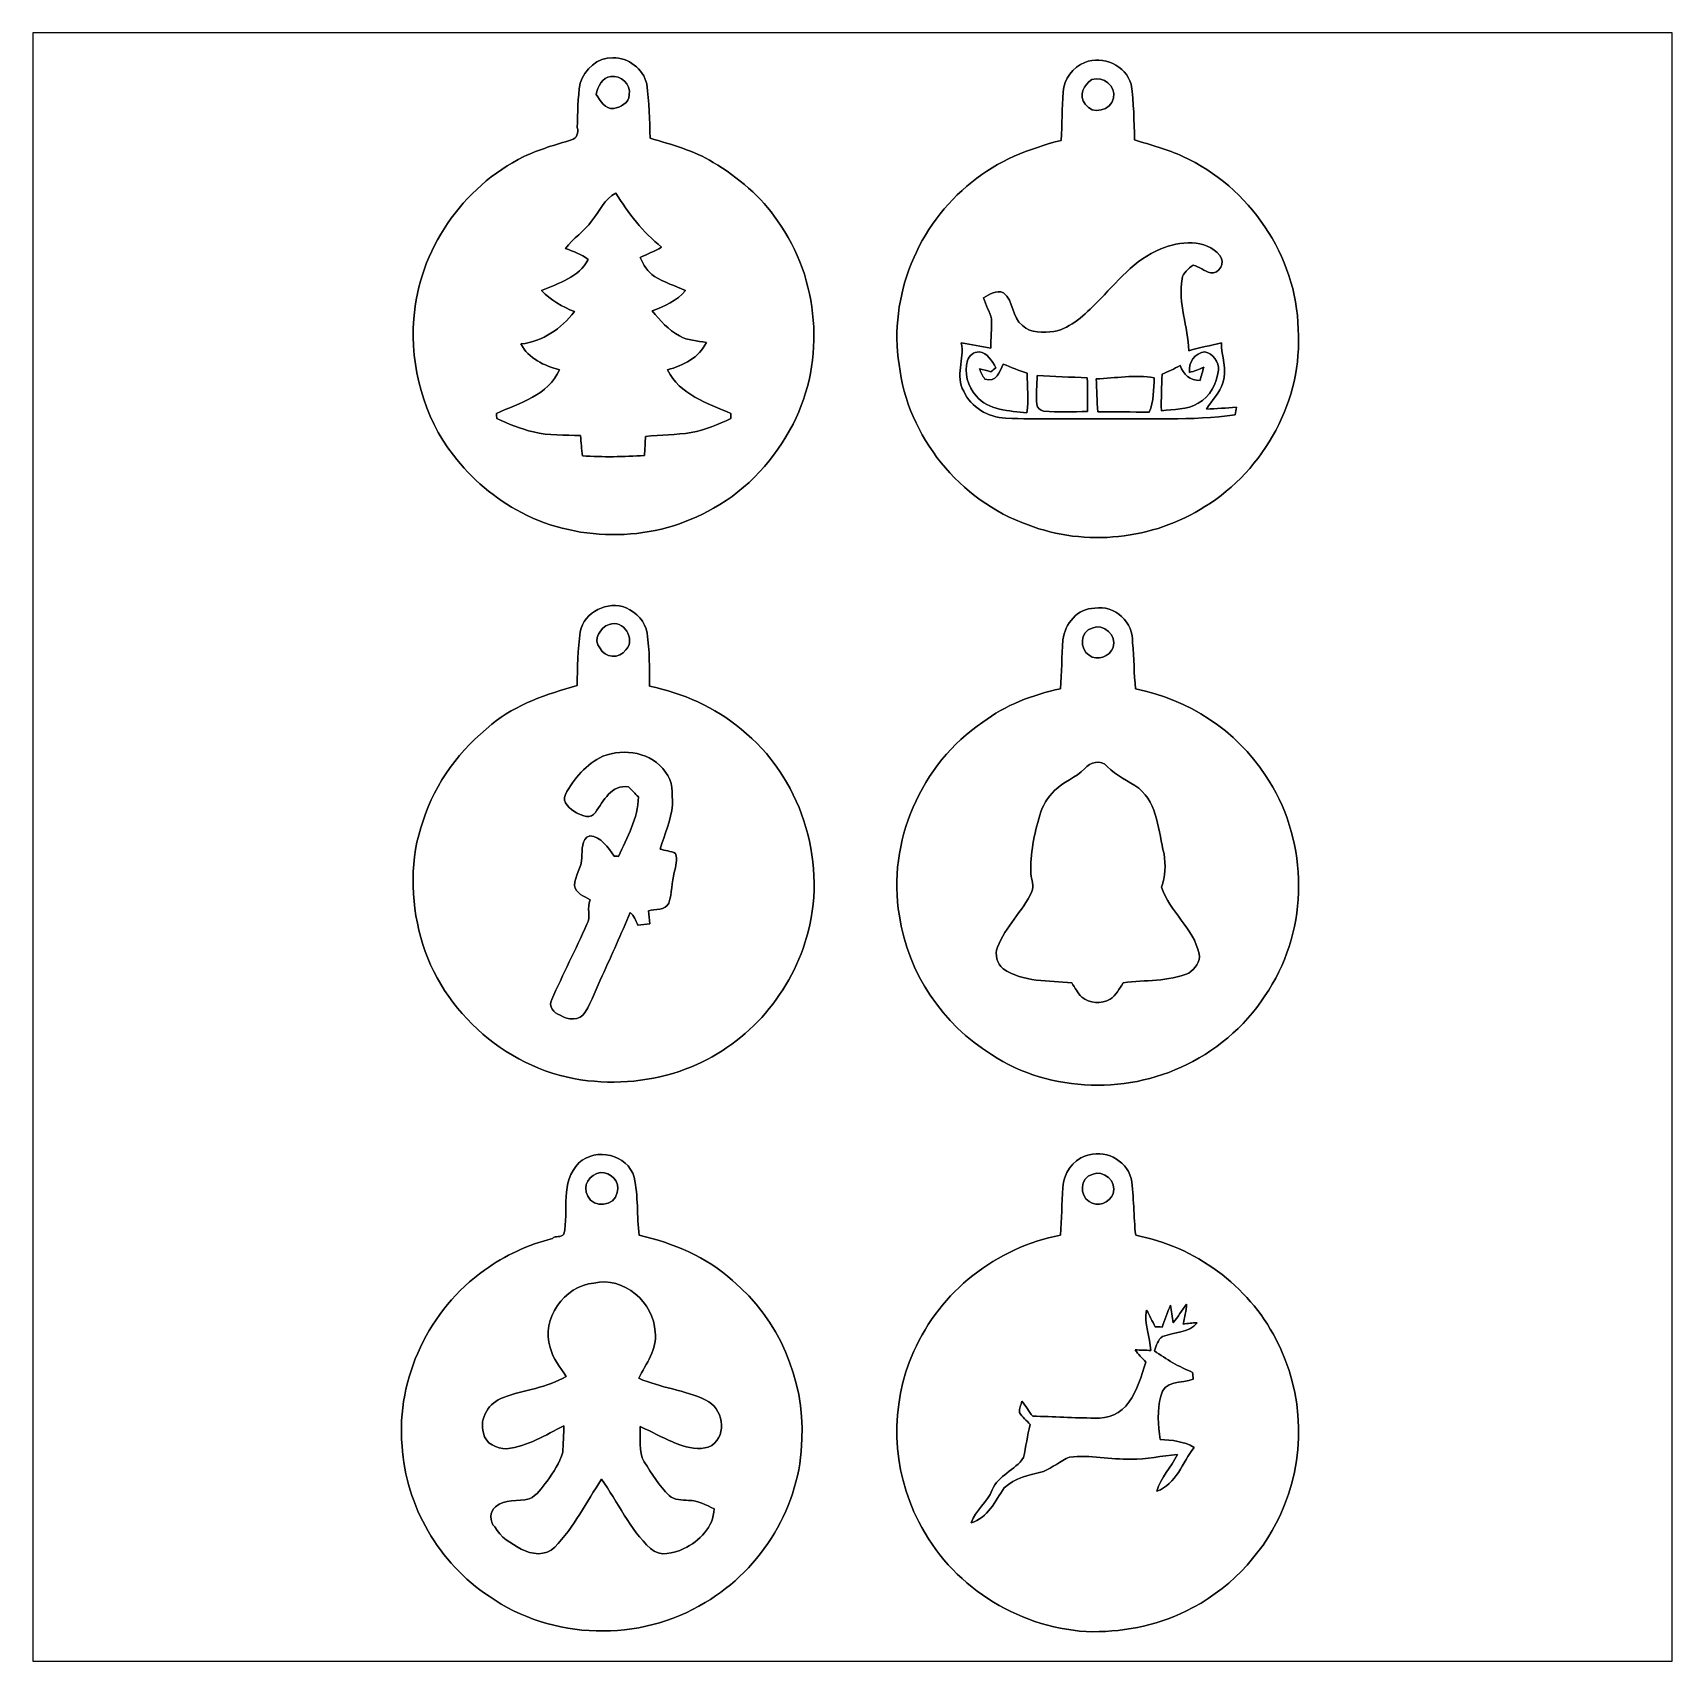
# Model space of a CAD drawing. Header units: centimetres. Extents: x -16.8 to 16.8, y -16.7 to 16.7.
import ezdxf

# ---------------------------------------------------------------- set-up
doc = ezdxf.new("R2010")
doc.units = ezdxf.units.CM
doc.header["$MEASUREMENT"] = 0
doc.layers.add('Layer 1', color=7, linetype='Continuous')

msp = doc.modelspace()

# ---------------------------------------------------------------- linework, layer by layer
at = {"layer": 'Layer 1', "color": 7}
for points, knots in [([(-16.77458, 16.66875), (-16.77458, 16.66875), (16.77458, 16.66875), (16.77458, 16.66875), (16.77458, 16.66875), (16.77458, 16.66875), (16.77458, -16.66875), (16.77458, -16.66875), (16.77458, -16.66875), (16.77458, -16.66875), (-16.77458, -16.66875), (-16.77458, -16.66875), (-16.77458, -16.66875), (-16.77458, -16.66875), (-16.77458, 16.66875), (-16.77458, 16.66875), (-16.77458, 16.66875), (-16.77458, 16.66875), (-16.77458, 16.66875), (-16.77458, 16.66875)], [0, 0, 0, 0, 0.16666667, 0.16666667, 0.16666667, 0.16666667, 0.33333333, 0.33333333, 0.33333333, 0.33333333, 0.5, 0.5, 0.5, 0.5, 0.66666667, 0.66666667, 0.66666667, 0.66666667, 1, 1, 1, 1]), ([(-4.90502, 16.15793), (-5.22111, 16.16639), (-5.48181, 15.9198), (-5.57601, 15.63476), (-5.57601, 15.63476), (-5.62363, 15.3349), (-5.62116, 15.0301), (-5.63351, 14.72741), (-5.63351, 14.72741), (-5.5947, 14.62546), (-5.64938, 14.50622), (-5.74816, 14.47447), (-5.74816, 14.47447), (-6.08013, 14.37922), (-6.4135, 14.28221), (-6.72571, 14.13263), (-6.72571, 14.13263), (-7.98266, 13.51527), (-8.8773, 12.21246), (-8.97819, 10.81299), (-8.97819, 10.81299), (-9.04769, 9.82874), (-8.7817, 8.80639), (-8.16822, 8.02464), (-8.16822, 8.02464), (-7.80027, 7.53286), (-7.31555, 7.13387), (-6.77545, 6.84459), (-6.77545, 6.84459), (-5.55943, 6.21594), (-4.02731, 6.24487), (-2.84374, 6.93632), (-2.84374, 6.93632), (-2.13819, 7.32226), (-1.58609, 7.95302), (-1.21461, 8.65928), (-1.21461, 8.65928), (-0.54681, 9.96456), (-0.67592, 11.63567), (-1.53705, 12.82136), (-1.53705, 12.82136), (-1.86725, 13.32018), (-2.33892, 13.70824), (-2.84833, 14.01374), (-2.84833, 14.01374), (-3.2445, 14.25857), (-3.69888, 14.38063), (-4.14196, 14.50975), (-4.14196, 14.50975), (-4.15149, 14.88087), (-4.15784, 15.25305), (-4.21181, 15.62065), (-4.21181, 15.62065), (-4.27743, 15.93286), (-4.58964, 16.16322), (-4.90502, 16.15793), (-4.90502, 16.15793), (-4.90502, 16.15793), (-4.90502, 16.15793), (-4.90502, 16.15793)], [0, 0, 0, 0, 0.0625, 0.0625, 0.0625, 0.0625, 0.125, 0.125, 0.125, 0.125, 0.1875, 0.1875, 0.1875, 0.1875, 0.25, 0.25, 0.25, 0.25, 0.3125, 0.3125, 0.3125, 0.3125, 0.375, 0.375, 0.375, 0.375, 0.4375, 0.4375, 0.4375, 0.4375, 0.5, 0.5, 0.5, 0.5, 0.5625, 0.5625, 0.5625, 0.5625, 0.625, 0.625, 0.625, 0.625, 0.6875, 0.6875, 0.6875, 0.6875, 0.75, 0.75, 0.75, 0.75, 0.8125, 0.8125, 0.8125, 0.8125, 0.875, 0.875, 0.875, 0.875, 1, 1, 1, 1]), ([(4.75509, 16.06056), (4.50744, 15.9706), (4.32611, 15.71872), (4.30918, 15.45661), (4.30918, 15.45661), (4.29048, 15.12676), (4.28766, 14.79621), (4.27143, 14.46601), (4.27143, 14.46601), (3.61456, 14.29844), (2.96827, 14.04832), (2.44193, 13.60981), (2.44193, 13.60981), (1.3395, 12.73951), (0.73448, 11.26949), (0.95391, 9.87601), (0.95391, 9.87601), (1.12607, 8.40281), (2.19675, 7.08625), (3.59198, 6.59483), (3.59198, 6.59483), (4.76744, 6.1401), (6.15244, 6.29179), (7.21325, 6.96771), (7.21325, 6.96771), (8.43174, 7.72195), (9.21985, 9.16164), (9.11966, 10.60168), (9.11966, 10.60168), (9.09179, 12.10134), (8.11918, 13.51668), (6.76204, 14.1351), (6.76204, 14.1351), (6.44419, 14.28432), (6.10447, 14.37217), (5.77074, 14.47588), (5.77074, 14.47588), (5.76192, 14.85618), (5.76086, 15.23859), (5.69948, 15.61465), (5.69948, 15.61465), (5.59541, 16.00165), (5.1241, 16.21049), (4.75509, 16.06056), (4.75509, 16.06056), (4.75509, 16.06056), (4.75509, 16.06056), (4.75509, 16.06056)], [0, 0, 0, 0, 0.07692308, 0.07692308, 0.07692308, 0.07692308, 0.15384615, 0.15384615, 0.15384615, 0.15384615, 0.23076923, 0.23076923, 0.23076923, 0.23076923, 0.30769231, 0.30769231, 0.30769231, 0.30769231, 0.38461538, 0.38461538, 0.38461538, 0.38461538, 0.46153846, 0.46153846, 0.46153846, 0.46153846, 0.53846154, 0.53846154, 0.53846154, 0.53846154, 0.61538462, 0.61538462, 0.61538462, 0.61538462, 0.69230769, 0.69230769, 0.69230769, 0.69230769, 0.76923077, 0.76923077, 0.76923077, 0.76923077, 0.84615385, 0.84615385, 0.84615385, 0.84615385, 1, 1, 1, 1]), ([(-4.94524, 15.77516), (-4.73992, 15.80268), (-4.52614, 15.61641), (-4.56883, 15.39804), (-4.56883, 15.39804), (-4.572, 15.23436), (-4.74733, 15.14404), (-4.88738, 15.11547), (-4.88738, 15.11547), (-5.06307, 15.09889), (-5.16502, 15.27881), (-5.24404, 15.40475), (-5.24404, 15.40475), (-5.21723, 15.5642), (-5.12269, 15.75082), (-4.94524, 15.77516)], [0, 0, 0, 0, 0.2, 0.2, 0.2, 0.2, 0.4, 0.4, 0.4, 0.4, 0.6, 0.6, 0.6, 0.6, 1, 1, 1, 1]), ([(4.89867, 15.70919), (5.12904, 15.78892), (5.39644, 15.57867), (5.34, 15.33243), (5.34, 15.33243), (5.29449, 15.07737), (4.90537, 14.97859), (4.76356, 15.20649), (4.76356, 15.20649), (4.62703, 15.38041), (4.72863, 15.60901), (4.89867, 15.70919)], [0, 0, 0, 0, 0.25, 0.25, 0.25, 0.25, 0.5, 0.5, 0.5, 0.5, 1, 1, 1, 1]), ([(-5.33788, 12.81536), (-5.17948, 13.01115), (-5.074, 13.26727), (-4.84082, 13.38792), (-4.84082, 13.38792), (-4.59317, 12.96952), (-4.28519, 12.58958), (-3.90984, 12.27914), (-3.90984, 12.27914), (-4.04883, 12.19623), (-4.19911, 12.13556), (-4.34622, 12.06888), (-4.34622, 12.06888), (-4.27884, 11.92036), (-4.19135, 11.77431), (-4.05412, 11.68012), (-4.05412, 11.68012), (-3.85374, 11.55947), (-3.63079, 11.48397), (-3.41595, 11.39331), (-3.41595, 11.39331), (-3.59128, 11.17741), (-3.84563, 11.07193), (-4.09716, 10.97739), (-4.09716, 10.97739), (-3.93735, 10.78159), (-3.76661, 10.58474), (-3.54259, 10.46162), (-3.54259, 10.46162), (-3.37397, 10.36708), (-3.17641, 10.36249), (-2.98979, 10.32969), (-2.98979, 10.32969), (-3.14113, 10.0143), (-3.46216, 9.85943), (-3.78248, 9.76771), (-3.78248, 9.76771), (-3.54083, 9.25512), (-2.96474, 9.08826), (-2.48673, 8.87342), (-2.48673, 8.87342), (-2.48744, 8.84767), (-2.4892, 8.79546), (-2.48991, 8.7697), (-2.48991, 8.7697), (-2.75308, 8.65858), (-3.01378, 8.53158), (-3.29812, 8.4836), (-3.29812, 8.4836), (-3.60856, 8.43633), (-3.92324, 8.43739), (-4.23474, 8.40422), (-4.23474, 8.40422), (-4.24004, 8.30721), (-4.25097, 8.11318), (-4.25626, 8.01582), (-4.25626, 8.01582), (-4.6796, 7.98936), (-5.10469, 7.97842), (-5.52838, 8.007), (-5.52838, 8.007), (-5.54143, 8.14529), (-5.55413, 8.28357), (-5.56578, 8.42186), (-5.56578, 8.42186), (-5.88786, 8.43739), (-6.21559, 8.41481), (-6.53027, 8.49771), (-6.53027, 8.49771), (-6.78991, 8.5598), (-7.03827, 8.65858), (-7.27957, 8.77111), (-7.27957, 8.77111), (-7.28169, 8.79687), (-7.28592, 8.84802), (-7.28839, 8.87377), (-7.28839, 8.87377), (-6.81426, 9.09214), (-6.22512, 9.24595), (-5.99616, 9.77053), (-5.99616, 9.77053), (-6.30414, 9.84956), (-6.63328, 10.0016), (-6.78392, 10.29864), (-6.78392, 10.29864), (-6.3373, 10.3445), (-5.96124, 10.61473), (-5.68995, 10.95975), (-5.68995, 10.95975), (-5.93831, 11.06382), (-6.18102, 11.18799), (-6.36164, 11.39296), (-6.36164, 11.39296), (-6.01274, 11.54748), (-5.59364, 11.65578), (-5.4102, 12.02831), (-5.4102, 12.02831), (-5.54531, 12.13732), (-5.71147, 12.19165), (-5.87022, 12.25479), (-5.87022, 12.25479), (-5.71959, 12.46611), (-5.48499, 12.60016), (-5.33788, 12.81536)], [0, 0, 0, 0, 0.03703704, 0.03703704, 0.03703704, 0.03703704, 0.07407407, 0.07407407, 0.07407407, 0.07407407, 0.11111111, 0.11111111, 0.11111111, 0.11111111, 0.14814815, 0.14814815, 0.14814815, 0.14814815, 0.18518519, 0.18518519, 0.18518519, 0.18518519, 0.22222222, 0.22222222, 0.22222222, 0.22222222, 0.25925926, 0.25925926, 0.25925926, 0.25925926, 0.2962963, 0.2962963, 0.2962963, 0.2962963, 0.33333333, 0.33333333, 0.33333333, 0.33333333, 0.37037037, 0.37037037, 0.37037037, 0.37037037, 0.40740741, 0.40740741, 0.40740741, 0.40740741, 0.44444444, 0.44444444, 0.44444444, 0.44444444, 0.48148148, 0.48148148, 0.48148148, 0.48148148, 0.51851852, 0.51851852, 0.51851852, 0.51851852, 0.55555556, 0.55555556, 0.55555556, 0.55555556, 0.59259259, 0.59259259, 0.59259259, 0.59259259, 0.62962963, 0.62962963, 0.62962963, 0.62962963, 0.66666667, 0.66666667, 0.66666667, 0.66666667, 0.7037037, 0.7037037, 0.7037037, 0.7037037, 0.74074074, 0.74074074, 0.74074074, 0.74074074, 0.77777778, 0.77777778, 0.77777778, 0.77777778, 0.81481481, 0.81481481, 0.81481481, 0.81481481, 0.85185185, 0.85185185, 0.85185185, 0.85185185, 0.88888889, 0.88888889, 0.88888889, 0.88888889, 0.92592593, 0.92592593, 0.92592593, 0.92592593, 1, 1, 1, 1]), ([(6.31014, 12.24351), (6.69255, 12.40014), (7.22701, 12.46399), (7.52016, 12.10663), (7.52016, 12.10663), (7.64222, 11.9694), (7.50323, 11.72598), (7.32543, 11.75173), (7.32543, 11.75173), (7.20161, 11.7923), (7.09507, 11.87521), (6.96948, 11.90978), (6.96948, 11.90978), (6.87529, 11.83746), (6.76099, 11.75844), (6.74441, 11.63144), (6.74441, 11.63144), (6.65656, 11.13261), (6.87352, 10.65424), (6.87987, 10.15824), (6.87987, 10.15824), (7.10142, 10.22315), (7.32861, 10.26583), (7.55191, 10.32439), (7.55191, 10.32439), (7.54309, 10.04958), (7.67609, 9.77053), (7.57661, 9.50172), (7.57661, 9.50172), (7.51522, 9.29569), (7.35577, 9.14224), (7.24323, 8.96408), (7.24323, 8.96408), (7.44714, 8.97114), (7.6514, 8.98666), (7.8553, 9.00606), (7.8553, 9.00606), (7.84789, 8.9535), (7.84084, 8.90058), (7.83378, 8.84767), (7.83378, 8.84767), (6.93914, 8.72031), (6.03285, 8.77817), (5.13292, 8.76688), (5.13292, 8.76688), (4.46617, 8.77499), (3.79836, 8.74466), (3.13267, 8.77923), (3.13267, 8.77923), (2.77601, 8.80004), (2.42358, 8.99654), (2.27506, 9.33097), (2.27506, 9.33097), (2.09338, 9.64071), (2.29482, 9.98961), (2.22709, 10.31875), (2.22709, 10.31875), (2.42782, 10.28206), (2.62961, 10.24925), (2.83104, 10.21221), (2.83104, 10.21221), (2.82998, 10.41153), (2.84903, 10.6112), (2.84374, 10.81017), (2.84374, 10.81017), (2.80635, 10.95939), (2.72591, 11.09486), (2.68076, 11.24126), (2.68076, 11.24126), (2.80211, 11.309), (2.94322, 11.41413), (3.08681, 11.34322), (3.08681, 11.34322), (3.30729, 11.17953), (3.25402, 10.83627), (3.47733, 10.674), (3.47733, 10.674), (3.65054, 10.51243), (3.90525, 10.52795), (4.12256, 10.55123), (4.12256, 10.55123), (4.48169, 10.63131), (4.75509, 10.89766), (5.00556, 11.15201), (5.00556, 11.15201), (5.40632, 11.5503), (5.7658, 12.03078), (6.31014, 12.24351), (6.31014, 12.24351), (6.31014, 12.24351), (6.31014, 12.24351), (6.31014, 12.24351)], [0, 0, 0, 0, 0.04166667, 0.04166667, 0.04166667, 0.04166667, 0.08333333, 0.08333333, 0.08333333, 0.08333333, 0.125, 0.125, 0.125, 0.125, 0.16666667, 0.16666667, 0.16666667, 0.16666667, 0.20833333, 0.20833333, 0.20833333, 0.20833333, 0.25, 0.25, 0.25, 0.25, 0.29166667, 0.29166667, 0.29166667, 0.29166667, 0.33333333, 0.33333333, 0.33333333, 0.33333333, 0.375, 0.375, 0.375, 0.375, 0.41666667, 0.41666667, 0.41666667, 0.41666667, 0.45833333, 0.45833333, 0.45833333, 0.45833333, 0.5, 0.5, 0.5, 0.5, 0.54166667, 0.54166667, 0.54166667, 0.54166667, 0.58333333, 0.58333333, 0.58333333, 0.58333333, 0.625, 0.625, 0.625, 0.625, 0.66666667, 0.66666667, 0.66666667, 0.66666667, 0.70833333, 0.70833333, 0.70833333, 0.70833333, 0.75, 0.75, 0.75, 0.75, 0.79166667, 0.79166667, 0.79166667, 0.79166667, 0.83333333, 0.83333333, 0.83333333, 0.83333333, 0.875, 0.875, 0.875, 0.875, 0.91666667, 0.91666667, 0.91666667, 0.91666667, 1, 1, 1, 1]), ([(2.35091, 9.96139), (2.27718, 9.70844), (2.36185, 9.42869), (2.53153, 9.23361), (2.53153, 9.23361), (2.78271, 8.93269), (3.20887, 8.93163), (3.56835, 8.88859), (3.56835, 8.88859), (3.61139, 9.15635), (3.5747, 9.42834), (3.57611, 9.69751), (3.57611, 9.69751), (3.40783, 9.75078), (3.2452, 9.81957), (3.08257, 9.88695), (3.08257, 9.88695), (3.02013, 9.73173), (2.93582, 9.49713), (2.71039, 9.57968), (2.71039, 9.57968), (2.65889, 9.64177), (2.63031, 9.71797), (2.59856, 9.79064), (2.59856, 9.79064), (2.67511, 9.77194), (2.75202, 9.75113), (2.82822, 9.72926), (2.82822, 9.72926), (2.86385, 9.75677), (2.89983, 9.78394), (2.93617, 9.81075), (2.93617, 9.81075), (2.85679, 9.94833), (2.76084, 10.11343), (2.58939, 10.13707), (2.58939, 10.13707), (2.48461, 10.13707), (2.3876, 10.05734), (2.35091, 9.96139), (2.35091, 9.96139), (2.35091, 9.96139), (2.35091, 9.96139), (2.35091, 9.96139)], [0, 0, 0, 0, 0.08333333, 0.08333333, 0.08333333, 0.08333333, 0.16666667, 0.16666667, 0.16666667, 0.16666667, 0.25, 0.25, 0.25, 0.25, 0.33333333, 0.33333333, 0.33333333, 0.33333333, 0.41666667, 0.41666667, 0.41666667, 0.41666667, 0.5, 0.5, 0.5, 0.5, 0.58333333, 0.58333333, 0.58333333, 0.58333333, 0.66666667, 0.66666667, 0.66666667, 0.66666667, 0.75, 0.75, 0.75, 0.75, 0.83333333, 0.83333333, 0.83333333, 0.83333333, 1, 1, 1, 1]), ([(6.89645, 9.71374), (6.99594, 9.74302), (7.0926, 9.78182), (7.18855, 9.82133), (7.18855, 9.82133), (7.16068, 9.73243), (7.14022, 9.64106), (7.11129, 9.55252), (7.11129, 9.55252), (6.90139, 9.54123), (6.77263, 9.68269), (6.70242, 9.8552), (6.70242, 9.8552), (6.58319, 9.79029), (6.46007, 9.73208), (6.33518, 9.67846), (6.33518, 9.67846), (6.32989, 9.4294), (6.31366, 9.17998), (6.32072, 8.93022), (6.32072, 8.93022), (6.57049, 8.96444), (6.84953, 8.94221), (7.07072, 9.08685), (7.07072, 9.08685), (7.32084, 9.21279), (7.45278, 9.49325), (7.49124, 9.75889), (7.49124, 9.75889), (7.49759, 9.92434), (7.38329, 10.11061), (7.21148, 10.13636), (7.21148, 10.13636), (7.01005, 10.11943), (6.86752, 9.91376), (6.89645, 9.71374), (6.89645, 9.71374), (6.89645, 9.71374), (6.89645, 9.71374), (6.89645, 9.71374)], [0, 0, 0, 0, 0.09090909, 0.09090909, 0.09090909, 0.09090909, 0.18181818, 0.18181818, 0.18181818, 0.18181818, 0.27272727, 0.27272727, 0.27272727, 0.27272727, 0.36363636, 0.36363636, 0.36363636, 0.36363636, 0.45454545, 0.45454545, 0.45454545, 0.45454545, 0.54545455, 0.54545455, 0.54545455, 0.54545455, 0.63636364, 0.63636364, 0.63636364, 0.63636364, 0.72727273, 0.72727273, 0.72727273, 0.72727273, 0.81818182, 0.81818182, 0.81818182, 0.81818182, 1, 1, 1, 1]), ([(3.78001, 9.65235), (3.76943, 9.45586), (3.75673, 9.25901), (3.77225, 9.0618), (3.77225, 9.0618), (3.78213, 8.99054), (3.83999, 8.93339), (3.9116, 8.92387), (3.9116, 8.92387), (4.2097, 8.89423), (4.50956, 8.9094), (4.80907, 8.91646), (4.80907, 8.91646), (4.8133, 9.14506), (4.80801, 9.37401), (4.80519, 9.60261), (4.80519, 9.60261), (4.46299, 9.61849), (4.12186, 9.63824), (3.78001, 9.65235), (3.78001, 9.65235), (3.78001, 9.65235), (3.78001, 9.65235), (3.78001, 9.65235)], [0, 0, 0, 0, 0.14285714, 0.14285714, 0.14285714, 0.14285714, 0.28571429, 0.28571429, 0.28571429, 0.28571429, 0.42857143, 0.42857143, 0.42857143, 0.42857143, 0.57142857, 0.57142857, 0.57142857, 0.57142857, 0.71428571, 0.71428571, 0.71428571, 0.71428571, 1, 1, 1, 1]), ([(4.98792, 9.58462), (4.99498, 9.35919), (5.00451, 9.13377), (5.01967, 8.9087), (5.01967, 8.9087), (5.36893, 8.90658), (5.71817, 8.90658), (6.06778, 8.90305), (6.06778, 8.90305), (6.17326, 9.12107), (6.16021, 9.36907), (6.17467, 9.60437), (6.17467, 9.60437), (5.78309, 9.67528), (5.38127, 9.59556), (4.98792, 9.58462)], [0, 0, 0, 0, 0.2, 0.2, 0.2, 0.2, 0.4, 0.4, 0.4, 0.4, 0.6, 0.6, 0.6, 0.6, 1, 1, 1, 1]), ([(-5.57177, 4.40655), (-5.62469, 4.04142), (-5.62504, 3.67206), (-5.63492, 3.30376), (-5.63492, 3.30376), (-6.25228, 3.13372), (-6.87811, 2.92347), (-7.38082, 2.51178), (-7.38082, 2.51178), (-8.02111, 2.00413), (-8.54004, 1.32009), (-8.78699, 0.53552), (-8.78699, 0.53552), (-9.06427, -0.22789), (-9.04452, -1.07456), (-8.83603, -1.85208), (-8.83603, -1.85208), (-8.4134, -3.39161), (-7.00723, -4.60904), (-5.4169, -4.78402), (-5.4169, -4.78402), (-4.70182, -4.86339), (-3.96311, -4.77767), (-3.29741, -4.49862), (-3.29741, -4.49862), (-2.1209, -4.02555), (-1.22202, -2.9591), (-0.90946, -1.73531), (-0.90946, -1.73531), (-0.51788, -0.24271), (-1.07244, 1.44956), (-2.28036, 2.41194), (-2.28036, 2.41194), (-2.81587, 2.86526), (-3.47098, 3.14854), (-4.1529, 3.29565), (-4.1529, 3.29565), (-4.15219, 3.65689), (-4.15184, 4.0192), (-4.20158, 4.37762), (-4.20158, 4.37762), (-4.24215, 4.61045), (-4.41784, 4.80554), (-4.63233, 4.89585), (-4.63233, 4.89585), (-5.00486, 5.05319), (-5.49593, 4.80836), (-5.57177, 4.40655), (-5.57177, 4.40655), (-5.57177, 4.40655), (-5.57177, 4.40655), (-5.57177, 4.40655)], [0, 0, 0, 0, 0.07142857, 0.07142857, 0.07142857, 0.07142857, 0.14285714, 0.14285714, 0.14285714, 0.14285714, 0.21428571, 0.21428571, 0.21428571, 0.21428571, 0.28571429, 0.28571429, 0.28571429, 0.28571429, 0.35714286, 0.35714286, 0.35714286, 0.35714286, 0.42857143, 0.42857143, 0.42857143, 0.42857143, 0.5, 0.5, 0.5, 0.5, 0.57142857, 0.57142857, 0.57142857, 0.57142857, 0.64285714, 0.64285714, 0.64285714, 0.64285714, 0.71428571, 0.71428571, 0.71428571, 0.71428571, 0.78571429, 0.78571429, 0.78571429, 0.78571429, 0.85714286, 0.85714286, 0.85714286, 0.85714286, 1, 1, 1, 1]), ([(4.30671, 4.23968), (4.28131, 3.90666), (4.28166, 3.57223), (4.25344, 3.23921), (4.25344, 3.23921), (3.68723, 3.11326), (3.1309, 2.90901), (2.66453, 2.55588), (2.66453, 2.55588), (1.40441, 1.70356), (0.69956, 0.09631), (0.95885, -1.40688), (0.95885, -1.40688), (1.13101, -2.56999), (1.84185, -3.63432), (2.84233, -4.24886), (2.84233, -4.24886), (4.05589, -5.04261), (5.69701, -5.07929), (6.96454, -4.3882), (6.96454, -4.3882), (7.6454, -4.03331), (8.21126, -3.47063), (8.5912, -2.80529), (8.5912, -2.80529), (9.35708, -1.50989), (9.30134, 0.22225), (8.44903, 1.46403), (8.44903, 1.46403), (7.85601, 2.38619), (6.86752, 3.02895), (5.79437, 3.23497), (5.79437, 3.23497), (5.75698, 3.54859), (5.7658, 3.86574), (5.73123, 4.17971), (5.73123, 4.17971), (5.7598, 4.58153), (5.36046, 4.97205), (4.95688, 4.88597), (4.95688, 4.88597), (4.61151, 4.8955), (4.33846, 4.56389), (4.30671, 4.23968), (4.30671, 4.23968), (4.30671, 4.23968), (4.30671, 4.23968), (4.30671, 4.23968)], [0, 0, 0, 0, 0.07692308, 0.07692308, 0.07692308, 0.07692308, 0.15384615, 0.15384615, 0.15384615, 0.15384615, 0.23076923, 0.23076923, 0.23076923, 0.23076923, 0.30769231, 0.30769231, 0.30769231, 0.30769231, 0.38461538, 0.38461538, 0.38461538, 0.38461538, 0.46153846, 0.46153846, 0.46153846, 0.46153846, 0.53846154, 0.53846154, 0.53846154, 0.53846154, 0.61538462, 0.61538462, 0.61538462, 0.61538462, 0.69230769, 0.69230769, 0.69230769, 0.69230769, 0.76923077, 0.76923077, 0.76923077, 0.76923077, 0.84615385, 0.84615385, 0.84615385, 0.84615385, 1, 1, 1, 1]), ([(-4.97769, 4.55577), (-4.68842, 4.67148), (-4.42877, 4.25238), (-4.63585, 4.03648), (-4.63585, 4.03648), (-4.76744, 3.84598), (-5.07189, 3.8668), (-5.16855, 4.07458), (-5.16855, 4.07458), (-5.32448, 4.24533), (-5.15938, 4.49439), (-4.97769, 4.55577)], [0, 0, 0, 0, 0.25, 0.25, 0.25, 0.25, 0.5, 0.5, 0.5, 0.5, 1, 1, 1, 1]), ([(4.90291, 4.48134), (5.14279, 4.58399), (5.41549, 4.33246), (5.33471, 4.08517), (5.33471, 4.08517), (5.26768, 3.89961), (5.00556, 3.79801), (4.84258, 3.92606), (4.84258, 3.92606), (4.64291, 4.05306), (4.65808, 4.41607), (4.90291, 4.48134)], [0, 0, 0, 0, 0.25, 0.25, 0.25, 0.25, 0.5, 0.5, 0.5, 0.5, 1, 1, 1, 1]), ([(-5.10646, 1.85808), (-4.67395, 2.02883), (-4.10104, 1.93781), (-3.82834, 1.53388), (-3.82834, 1.53388), (-3.66607, 1.35008), (-3.69147, 1.09044), (-3.68582, 0.86395), (-3.68582, 0.86395), (-3.70946, 0.54786), (-3.84704, 0.25647), (-3.93876, -0.04374), (-3.93876, -0.04374), (-3.83646, -0.07338), (-3.71616, -0.07973), (-3.61879, -0.13194), (-3.61879, -0.13194), (-3.57752, -0.25753), (-3.61985, -0.3937), (-3.64666, -0.51894), (-3.64666, -0.51894), (-3.70452, -0.72425), (-3.69041, -0.94509), (-3.75991, -1.14723), (-3.75991, -1.14723), (-3.83293, -1.30246), (-4.03613, -1.27), (-4.17759, -1.30598), (-4.17759, -1.30598), (-4.16595, -1.39665), (-4.16101, -1.47743), (-4.14726, -1.57233), (-4.14726, -1.57233), (-4.23016, -1.5815), (-4.31483, -1.58715), (-4.39632, -1.59773), (-4.39632, -1.59773), (-4.43054, -1.50424), (-4.47322, -1.41076), (-4.54907, -1.34408), (-4.54907, -1.34408), (-4.7371, -1.77518), (-4.92054, -2.20874), (-5.12233, -2.63419), (-5.12233, -2.63419), (-5.24334, -2.88149), (-5.32483, -3.1496), (-5.47158, -3.38384), (-5.47158, -3.38384), (-5.57036, -3.56059), (-5.836, -3.54894), (-5.98276, -3.44311), (-5.98276, -3.44311), (-6.11046, -3.40043), (-6.23358, -3.25931), (-6.15527, -3.12349), (-6.15527, -3.12349), (-5.92631, -2.60456), (-5.66561, -2.09938), (-5.43384, -1.5815), (-5.43384, -1.5815), (-5.34776, -1.42558), (-5.44442, -1.24389), (-5.36681, -1.08338), (-5.36681, -1.08338), (-5.49169, -1.01247), (-5.66032, -0.94827), (-5.69031, -0.79022), (-5.69031, -0.79022), (-5.68431, -0.58843), (-5.53685, -0.41981), (-5.54002, -0.21555), (-5.54002, -0.21555), (-5.52697, -0.07056), (-5.55696, 0.17074), (-5.37598, 0.22719), (-5.37598, 0.22719), (-5.13644, 0.22225), (-5.00944, -0.0254), (-4.87398, -0.18556), (-4.87398, -0.18556), (-4.85211, -0.18733), (-4.80801, -0.1905), (-4.78614, -0.19191), (-4.78614, -0.19191), (-4.60763, 0.1972), (-4.39279, 0.58561), (-4.37833, 1.02482), (-4.37833, 1.02482), (-4.44818, 1.09361), (-4.51697, 1.16311), (-4.58505, 1.23296), (-4.58505, 1.23296), (-4.93783, 1.28446), (-5.09235, 0.94509), (-5.26133, 0.70661), (-5.26133, 0.70661), (-5.35129, 0.56268), (-5.53332, 0.63923), (-5.65044, 0.70097), (-5.65044, 0.70097), (-5.77921, 0.77117), (-5.95383, 0.91123), (-5.87657, 1.07633), (-5.87657, 1.07633), (-5.7023, 1.40123), (-5.44583, 1.69898), (-5.10646, 1.85808)], [0, 0, 0, 0, 0.03571429, 0.03571429, 0.03571429, 0.03571429, 0.07142857, 0.07142857, 0.07142857, 0.07142857, 0.10714286, 0.10714286, 0.10714286, 0.10714286, 0.14285714, 0.14285714, 0.14285714, 0.14285714, 0.17857143, 0.17857143, 0.17857143, 0.17857143, 0.21428571, 0.21428571, 0.21428571, 0.21428571, 0.25, 0.25, 0.25, 0.25, 0.28571429, 0.28571429, 0.28571429, 0.28571429, 0.32142857, 0.32142857, 0.32142857, 0.32142857, 0.35714286, 0.35714286, 0.35714286, 0.35714286, 0.39285714, 0.39285714, 0.39285714, 0.39285714, 0.42857143, 0.42857143, 0.42857143, 0.42857143, 0.46428571, 0.46428571, 0.46428571, 0.46428571, 0.5, 0.5, 0.5, 0.5, 0.53571429, 0.53571429, 0.53571429, 0.53571429, 0.57142857, 0.57142857, 0.57142857, 0.57142857, 0.60714286, 0.60714286, 0.60714286, 0.60714286, 0.64285714, 0.64285714, 0.64285714, 0.64285714, 0.67857143, 0.67857143, 0.67857143, 0.67857143, 0.71428571, 0.71428571, 0.71428571, 0.71428571, 0.75, 0.75, 0.75, 0.75, 0.78571429, 0.78571429, 0.78571429, 0.78571429, 0.82142857, 0.82142857, 0.82142857, 0.82142857, 0.85714286, 0.85714286, 0.85714286, 0.85714286, 0.89285714, 0.89285714, 0.89285714, 0.89285714, 0.92857143, 0.92857143, 0.92857143, 0.92857143, 1, 1, 1, 1]), ([(4.74768, 1.60232), (4.86234, 1.73426), (5.08635, 1.80164), (5.2137, 1.64888), (5.2137, 1.64888), (5.39962, 1.45838), (5.64374, 1.34973), (5.8614, 1.20368), (5.8614, 1.20368), (6.25369, 0.87418), (6.25581, 0.31715), (6.37505, -0.14111), (6.37505, -0.14111), (6.41279, -0.36795), (6.40186, -0.6036), (6.32178, -0.81986), (6.32178, -0.81986), (6.48688, -1.32539), (6.98147, -1.66158), (7.09436, -2.18969), (7.09436, -2.18969), (7.13176, -2.34844), (7.00617, -2.4952), (6.88481, -2.57951), (6.88481, -2.57951), (6.46042, -2.7619), (5.98946, -2.71745), (5.54143, -2.7813), (5.54143, -2.7813), (5.45853, -2.89807), (5.39503, -3.03812), (5.27121, -3.1182), (5.27121, -3.1182), (5.09341, -3.21698), (4.84611, -3.20922), (4.69018, -3.07199), (4.69018, -3.07199), (4.60939, -2.9845), (4.55154, -2.87937), (4.48557, -2.78165), (4.48557, -2.78165), (4.01461, -2.72662), (3.49074, -2.77636), (3.08151, -2.49273), (3.08151, -2.49273), (2.95734, -2.38619), (2.90971, -2.20521), (2.96616, -2.05034), (2.96616, -2.05034), (3.12737, -1.62913), (3.48192, -1.32009), (3.6703, -0.91334), (3.6703, -0.91334), (3.73098, -0.79587), (3.6516, -0.67063), (3.6509, -0.54928), (3.6509, -0.54928), (3.63573, -0.14252), (3.71581, 0.26317), (3.83152, 0.65123), (3.83152, 0.65123), (3.87844, 0.84631), (3.99803, 1.01388), (4.13632, 1.15535), (4.13632, 1.15535), (4.31236, 1.34161), (4.57447, 1.41182), (4.74768, 1.60232)], [0, 0, 0, 0, 0.05555556, 0.05555556, 0.05555556, 0.05555556, 0.11111111, 0.11111111, 0.11111111, 0.11111111, 0.16666667, 0.16666667, 0.16666667, 0.16666667, 0.22222222, 0.22222222, 0.22222222, 0.22222222, 0.27777778, 0.27777778, 0.27777778, 0.27777778, 0.33333333, 0.33333333, 0.33333333, 0.33333333, 0.38888889, 0.38888889, 0.38888889, 0.38888889, 0.44444444, 0.44444444, 0.44444444, 0.44444444, 0.5, 0.5, 0.5, 0.5, 0.55555556, 0.55555556, 0.55555556, 0.55555556, 0.61111111, 0.61111111, 0.61111111, 0.61111111, 0.66666667, 0.66666667, 0.66666667, 0.66666667, 0.72222222, 0.72222222, 0.72222222, 0.72222222, 0.77777778, 0.77777778, 0.77777778, 0.77777778, 0.83333333, 0.83333333, 0.83333333, 0.83333333, 0.88888889, 0.88888889, 0.88888889, 0.88888889, 1, 1, 1, 1]), ([(-5.59788, -6.46818), (-5.99052, -6.85024), (-5.80355, -7.45278), (-5.90515, -7.92727), (-5.90515, -7.92727), (-5.95207, -8.00241), (-6.0893, -7.94949), (-6.13833, -8.01441), (-6.13833, -8.01441), (-6.63681, -8.14246), (-7.11447, -8.35801), (-7.53039, -8.66316), (-7.53039, -8.66316), (-8.66069, -9.46397), (-9.33732, -10.87296), (-9.21808, -12.25832), (-9.21808, -12.25832), (-9.14541, -13.48952), (-8.46314, -14.65933), (-7.43656, -15.33984), (-7.43656, -15.33984), (-6.15774, -16.24083), (-4.34693, -16.28528), (-3.0166, -15.46895), (-3.0166, -15.46895), (-1.85279, -14.77857), (-1.05657, -13.47929), (-1.03646, -12.11862), (-1.03646, -12.11862), (-0.97614, -10.89554), (-1.51906, -9.66223), (-2.45569, -8.87554), (-2.45569, -8.87554), (-2.98979, -8.39082), (-3.66924, -8.10366), (-4.36668, -7.94914), (-4.36668, -7.94914), (-4.41325, -7.55403), (-4.38256, -7.1501), (-4.46828, -6.76028), (-4.46828, -6.76028), (-4.59705, -6.28826), (-5.25604, -6.14504), (-5.59788, -6.46818), (-5.59788, -6.46818), (-5.59788, -6.46818), (-5.59788, -6.46818), (-5.59788, -6.46818)], [0, 0, 0, 0, 0.07692308, 0.07692308, 0.07692308, 0.07692308, 0.15384615, 0.15384615, 0.15384615, 0.15384615, 0.23076923, 0.23076923, 0.23076923, 0.23076923, 0.30769231, 0.30769231, 0.30769231, 0.30769231, 0.38461538, 0.38461538, 0.38461538, 0.38461538, 0.46153846, 0.46153846, 0.46153846, 0.46153846, 0.53846154, 0.53846154, 0.53846154, 0.53846154, 0.61538462, 0.61538462, 0.61538462, 0.61538462, 0.69230769, 0.69230769, 0.69230769, 0.69230769, 0.76923077, 0.76923077, 0.76923077, 0.76923077, 0.84615385, 0.84615385, 0.84615385, 0.84615385, 1, 1, 1, 1]), ([(4.7692, -6.32354), (4.50286, -6.41491), (4.32329, -6.69149), (4.30389, -6.96771), (4.30389, -6.96771), (4.28237, -7.29474), (4.28025, -7.62247), (4.25379, -7.94949), (4.25379, -7.94949), (2.94711, -8.19221), (1.78929, -9.10555), (1.25659, -10.32369), (1.25659, -10.32369), (0.75671, -11.42259), (0.7941, -12.74445), (1.35678, -13.81231), (1.35678, -13.81231), (1.99037, -15.10206), (3.35527, -15.96919), (4.78155, -16.06162), (4.78155, -16.06162), (5.48181, -16.08243), (6.19337, -15.95402), (6.82449, -15.64393), (6.82449, -15.64393), (7.6641, -15.23788), (8.35589, -14.52951), (8.74959, -13.68531), (8.74959, -13.68531), (9.28687, -12.55466), (9.2523, -11.17424), (8.6614, -10.0711), (8.6614, -10.0711), (8.09942, -8.9722), (7.00299, -8.17809), (5.79473, -7.94808), (5.79473, -7.94808), (5.75028, -7.56109), (5.76333, -7.1695), (5.7023, -6.78462), (5.7023, -6.78462), (5.5947, -6.39339), (5.14844, -6.1782), (4.7692, -6.32354)], [0, 0, 0, 0, 0.08333333, 0.08333333, 0.08333333, 0.08333333, 0.16666667, 0.16666667, 0.16666667, 0.16666667, 0.25, 0.25, 0.25, 0.25, 0.33333333, 0.33333333, 0.33333333, 0.33333333, 0.41666667, 0.41666667, 0.41666667, 0.41666667, 0.5, 0.5, 0.5, 0.5, 0.58333333, 0.58333333, 0.58333333, 0.58333333, 0.66666667, 0.66666667, 0.66666667, 0.66666667, 0.75, 0.75, 0.75, 0.75, 0.83333333, 0.83333333, 0.83333333, 0.83333333, 1, 1, 1, 1]), ([(-5.15761, -6.66538), (-4.94594, -6.64916), (-4.75015, -6.85236), (-4.8133, -7.07284), (-4.8133, -7.07284), (-4.86833, -7.35612), (-5.30084, -7.40728), (-5.4169, -7.14516), (-5.4169, -7.14516), (-5.54496, -6.93632), (-5.36963, -6.69572), (-5.15761, -6.66538)], [0, 0, 0, 0, 0.25, 0.25, 0.25, 0.25, 0.5, 0.5, 0.5, 0.5, 1, 1, 1, 1]), ([(4.90291, -6.70172), (5.14279, -6.59906), (5.41549, -6.85059), (5.33471, -7.09789), (5.33471, -7.09789), (5.26768, -7.28345), (5.00556, -7.38505), (4.84258, -7.25699), (4.84258, -7.25699), (4.64291, -7.12999), (4.65808, -6.76663), (4.90291, -6.70172)], [0, 0, 0, 0, 0.25, 0.25, 0.25, 0.25, 0.5, 0.5, 0.5, 0.5, 1, 1, 1, 1]), ([(-5.29378, -8.92634), (-4.68348, -8.78417), (-4.05871, -9.32462), (-4.04107, -9.93175), (-4.04107, -9.93175), (-3.98321, -10.28347), (-4.23298, -10.57769), (-4.37233, -10.8772), (-4.37233, -10.8772), (-3.92889, -11.07193), (-3.43747, -11.11568), (-2.99861, -11.3217), (-2.99861, -11.3217), (-2.6603, -11.47939), (-2.54811, -12.02337), (-2.88114, -12.25091), (-2.88114, -12.25091), (-3.06141, -12.35428), (-3.28507, -12.31406), (-3.47521, -12.26079), (-3.47521, -12.26079), (-3.77825, -12.15919), (-4.05342, -11.99197), (-4.34587, -11.86568), (-4.34587, -11.86568), (-4.3307, -12.10275), (-4.38926, -12.37051), (-4.26156, -12.58676), (-4.26156, -12.58676), (-4.11233, -12.83018), (-3.95605, -13.07571), (-3.75003, -13.27644), (-3.75003, -13.27644), (-3.6449, -13.37945), (-3.48721, -13.35864), (-3.35351, -13.3791), (-3.35351, -13.3791), (-3.16159, -13.37345), (-2.99826, -13.47399), (-2.83069, -13.55055), (-2.83069, -13.55055), (-2.84445, -13.92555), (-3.13231, -14.20848), (-3.45158, -14.36405), (-3.45158, -14.36405), (-3.66078, -14.46107), (-3.94617, -14.54009), (-4.13385, -14.3637), (-4.13385, -14.3637), (-4.56389, -13.96153), (-4.79743, -13.41049), (-5.13821, -12.93989), (-5.13821, -12.93989), (-5.43666, -13.41614), (-5.70477, -13.92237), (-6.09212, -14.33442), (-6.09212, -14.33442), (-6.27168, -14.52492), (-6.57084, -14.48506), (-6.78321, -14.37146), (-6.78321, -14.37146), (-6.98606, -14.25469), (-7.2069, -14.13404), (-7.3212, -13.91885), (-7.3212, -13.91885), (-7.43373, -13.80878), (-7.42456, -13.60558), (-7.30285, -13.51033), (-7.30285, -13.51033), (-7.11976, -13.33641), (-6.84071, -13.41332), (-6.61705, -13.34417), (-6.61705, -13.34417), (-6.45266, -13.27538), (-6.35423, -13.11451), (-6.24769, -12.98116), (-6.24769, -12.98116), (-6.12316, -12.79596), (-5.98946, -12.60969), (-5.92843, -12.39202), (-5.92843, -12.39202), (-5.92243, -12.25656), (-5.91114, -11.98562), (-5.90515, -11.85016), (-5.90515, -11.85016), (-6.28227, -12.03431), (-6.64951, -12.27702), (-7.07778, -12.31829), (-7.07778, -12.31829), (-7.27322, -12.31794), (-7.52087, -12.21528), (-7.55191, -11.99762), (-7.55191, -11.99762), (-7.64575, -11.68753), (-7.4355, -11.37356), (-7.1441, -11.27019), (-7.1441, -11.27019), (-6.72394, -11.10721), (-6.24875, -11.07757), (-5.85893, -10.83663), (-5.85893, -10.83663), (-5.98205, -10.6486), (-6.13022, -10.46903), (-6.18772, -10.24784), (-6.18772, -10.24784), (-6.38104, -9.66117), (-5.89527, -8.9849), (-5.29378, -8.92634)], [0, 0, 0, 0, 0.03571429, 0.03571429, 0.03571429, 0.03571429, 0.07142857, 0.07142857, 0.07142857, 0.07142857, 0.10714286, 0.10714286, 0.10714286, 0.10714286, 0.14285714, 0.14285714, 0.14285714, 0.14285714, 0.17857143, 0.17857143, 0.17857143, 0.17857143, 0.21428571, 0.21428571, 0.21428571, 0.21428571, 0.25, 0.25, 0.25, 0.25, 0.28571429, 0.28571429, 0.28571429, 0.28571429, 0.32142857, 0.32142857, 0.32142857, 0.32142857, 0.35714286, 0.35714286, 0.35714286, 0.35714286, 0.39285714, 0.39285714, 0.39285714, 0.39285714, 0.42857143, 0.42857143, 0.42857143, 0.42857143, 0.46428571, 0.46428571, 0.46428571, 0.46428571, 0.5, 0.5, 0.5, 0.5, 0.53571429, 0.53571429, 0.53571429, 0.53571429, 0.57142857, 0.57142857, 0.57142857, 0.57142857, 0.60714286, 0.60714286, 0.60714286, 0.60714286, 0.64285714, 0.64285714, 0.64285714, 0.64285714, 0.67857143, 0.67857143, 0.67857143, 0.67857143, 0.71428571, 0.71428571, 0.71428571, 0.71428571, 0.75, 0.75, 0.75, 0.75, 0.78571429, 0.78571429, 0.78571429, 0.78571429, 0.82142857, 0.82142857, 0.82142857, 0.82142857, 0.85714286, 0.85714286, 0.85714286, 0.85714286, 0.89285714, 0.89285714, 0.89285714, 0.89285714, 0.92857143, 0.92857143, 0.92857143, 0.92857143, 1, 1, 1, 1]), ([(6.83754, -9.35814), (6.82801, -9.49607), (6.79344, -9.63013), (6.76875, -9.76595), (6.76875, -9.76595), (6.86294, -9.7536), (6.95748, -9.74337), (7.05309, -9.74161), (7.05309, -9.74161), (6.87705, -9.95186), (6.58177, -9.92646), (6.34718, -10.02418), (6.34718, -10.02418), (6.23958, -10.07816), (6.22617, -10.21433), (6.1782, -10.31416), (6.1782, -10.31416), (6.42197, -10.48808), (6.68091, -10.64295), (6.95925, -10.75549), (6.95925, -10.75549), (6.96383, -10.8017), (6.96877, -10.84827), (6.97371, -10.89519), (6.97371, -10.89519), (6.73947, -10.98091), (6.36199, -10.91847), (6.30731, -11.24268), (6.30731, -11.24268), (6.23711, -11.52984), (6.2484, -11.83675), (6.29638, -12.12779), (6.29638, -12.12779), (6.53415, -12.14614), (6.78286, -12.16166), (6.98994, -12.29254), (6.98994, -12.29254), (6.75287, -12.60052), (6.62446, -13.04396), (6.22864, -13.1893), (6.22864, -13.1893), (6.30273, -12.90496), (6.52886, -12.70106), (6.6488, -12.43859), (6.6488, -12.43859), (6.33024, -12.4587), (6.01839, -12.54231), (5.69771, -12.53384), (5.69771, -12.53384), (5.27791, -12.54125), (4.85951, -12.44177), (4.44077, -12.48939), (4.44077, -12.48939), (4.25274, -12.56806), (4.0954, -12.70847), (3.90631, -12.78537), (3.90631, -12.78537), (3.62797, -12.86157), (3.31717, -12.90461), (3.10515, -13.12157), (3.10515, -13.12157), (2.91924, -13.38933), (2.77107, -13.73822), (2.42711, -13.83453), (2.42711, -13.83453), (2.51319, -13.57559), (2.75908, -13.41402), (2.86138, -13.1632), (2.86138, -13.1632), (2.97392, -12.85981), (3.33551, -12.76209), (3.49779, -12.49927), (3.49779, -12.49927), (3.55424, -12.27702), (3.57329, -12.04666), (3.63573, -11.82546), (3.63573, -11.82546), (3.56588, -11.73939), (3.47133, -11.67447), (3.41947, -11.5764), (3.41947, -11.5764), (3.4036, -11.49738), (3.44699, -11.42189), (3.46781, -11.34816), (3.46781, -11.34816), (3.54401, -11.44764), (3.61244, -11.55312), (3.68723, -11.65401), (3.68723, -11.65401), (4.11057, -11.65825), (4.53355, -11.6907), (4.95723, -11.69035), (4.95723, -11.69035), (5.22182, -11.70834), (5.50792, -11.59722), (5.65362, -11.36862), (5.65362, -11.36862), (5.83247, -11.12379), (5.91397, -10.82851), (6.00357, -10.54347), (6.00357, -10.54347), (5.92596, -10.46374), (5.85047, -10.3819), (5.78273, -10.29406), (5.78273, -10.29406), (5.89104, -10.2997), (5.99334, -10.30005), (6.10341, -10.30958), (6.10341, -10.30958), (6.09318, -10.03194), (5.95947, -9.75889), (6.01804, -9.48055), (6.01804, -9.48055), (6.08189, -9.59167), (6.13516, -9.70809), (6.19231, -9.8231), (6.19231, -9.8231), (6.23958, -9.82416), (6.28685, -9.82557), (6.33448, -9.82698), (6.33448, -9.82698), (6.39304, -9.67846), (6.44525, -9.52782), (6.5091, -9.38142), (6.5091, -9.38142), (6.52427, -9.49678), (6.5465, -9.62096), (6.56449, -9.73843), (6.56449, -9.73843), (6.65903, -9.61425), (6.74476, -9.48337), (6.83754, -9.35814)], [0, 0, 0, 0, 0.02941176, 0.02941176, 0.02941176, 0.02941176, 0.05882353, 0.05882353, 0.05882353, 0.05882353, 0.08823529, 0.08823529, 0.08823529, 0.08823529, 0.11764706, 0.11764706, 0.11764706, 0.11764706, 0.14705882, 0.14705882, 0.14705882, 0.14705882, 0.17647059, 0.17647059, 0.17647059, 0.17647059, 0.20588235, 0.20588235, 0.20588235, 0.20588235, 0.23529412, 0.23529412, 0.23529412, 0.23529412, 0.26470588, 0.26470588, 0.26470588, 0.26470588, 0.29411765, 0.29411765, 0.29411765, 0.29411765, 0.32352941, 0.32352941, 0.32352941, 0.32352941, 0.35294118, 0.35294118, 0.35294118, 0.35294118, 0.38235294, 0.38235294, 0.38235294, 0.38235294, 0.41176471, 0.41176471, 0.41176471, 0.41176471, 0.44117647, 0.44117647, 0.44117647, 0.44117647, 0.47058824, 0.47058824, 0.47058824, 0.47058824, 0.5, 0.5, 0.5, 0.5, 0.52941176, 0.52941176, 0.52941176, 0.52941176, 0.55882353, 0.55882353, 0.55882353, 0.55882353, 0.58823529, 0.58823529, 0.58823529, 0.58823529, 0.61764706, 0.61764706, 0.61764706, 0.61764706, 0.64705882, 0.64705882, 0.64705882, 0.64705882, 0.67647059, 0.67647059, 0.67647059, 0.67647059, 0.70588235, 0.70588235, 0.70588235, 0.70588235, 0.73529412, 0.73529412, 0.73529412, 0.73529412, 0.76470588, 0.76470588, 0.76470588, 0.76470588, 0.79411765, 0.79411765, 0.79411765, 0.79411765, 0.82352941, 0.82352941, 0.82352941, 0.82352941, 0.85294118, 0.85294118, 0.85294118, 0.85294118, 0.88235294, 0.88235294, 0.88235294, 0.88235294, 0.91176471, 0.91176471, 0.91176471, 0.91176471, 0.94117647, 0.94117647, 0.94117647, 0.94117647, 1, 1, 1, 1])]:
    msp.add_open_spline(points, degree=3, knots=knots, dxfattribs=at)
at = {"layer": 'Layer 1', "color": 251}
for points, knots in [([(-4.90502, 16.15793), (-4.58964, 16.16322), (-4.27743, 15.93286), (-4.21181, 15.62065), (-4.21181, 15.62065), (-4.15784, 15.25305), (-4.15149, 14.88087), (-4.14196, 14.50975), (-4.14196, 14.50975), (-3.69888, 14.38063), (-3.2445, 14.25857), (-2.84833, 14.01374), (-2.84833, 14.01374), (-2.33892, 13.70824), (-1.86725, 13.32018), (-1.53705, 12.82136), (-1.53705, 12.82136), (-0.67592, 11.63567), (-0.54681, 9.96456), (-1.21461, 8.65928), (-1.21461, 8.65928), (-1.58609, 7.95302), (-2.13819, 7.32226), (-2.84374, 6.93632), (-2.84374, 6.93632), (-4.02731, 6.24487), (-5.55943, 6.21594), (-6.77545, 6.84459), (-6.77545, 6.84459), (-7.31555, 7.13387), (-7.80027, 7.53286), (-8.16822, 8.02464), (-8.16822, 8.02464), (-8.7817, 8.80639), (-9.04769, 9.82874), (-8.97819, 10.81299), (-8.97819, 10.81299), (-8.8773, 12.21246), (-7.98266, 13.51527), (-6.72571, 14.13263), (-6.72571, 14.13263), (-6.4135, 14.28221), (-6.08013, 14.37922), (-5.74816, 14.47447), (-5.74816, 14.47447), (-5.64938, 14.50622), (-5.5947, 14.62546), (-5.63351, 14.72741), (-5.63351, 14.72741), (-5.62116, 15.0301), (-5.62363, 15.3349), (-5.57601, 15.63476), (-5.57601, 15.63476), (-5.48181, 15.9198), (-5.22111, 16.16639), (-4.90502, 16.15793), (-4.90502, 16.15793), (-4.90502, 16.15793), (-4.90502, 16.15793), (-4.90502, 16.15793)], [0, 0, 0, 0, 0.0625, 0.0625, 0.0625, 0.0625, 0.125, 0.125, 0.125, 0.125, 0.1875, 0.1875, 0.1875, 0.1875, 0.25, 0.25, 0.25, 0.25, 0.3125, 0.3125, 0.3125, 0.3125, 0.375, 0.375, 0.375, 0.375, 0.4375, 0.4375, 0.4375, 0.4375, 0.5, 0.5, 0.5, 0.5, 0.5625, 0.5625, 0.5625, 0.5625, 0.625, 0.625, 0.625, 0.625, 0.6875, 0.6875, 0.6875, 0.6875, 0.75, 0.75, 0.75, 0.75, 0.8125, 0.8125, 0.8125, 0.8125, 0.875, 0.875, 0.875, 0.875, 1, 1, 1, 1]), ([(4.75509, 16.06056), (5.1241, 16.21049), (5.59541, 16.00165), (5.69948, 15.61465), (5.69948, 15.61465), (5.76086, 15.23859), (5.76192, 14.85618), (5.77074, 14.47588), (5.77074, 14.47588), (6.10447, 14.37217), (6.44419, 14.28432), (6.76204, 14.1351), (6.76204, 14.1351), (8.11918, 13.51668), (9.09179, 12.10134), (9.11966, 10.60168), (9.11966, 10.60168), (9.21985, 9.16164), (8.43174, 7.72195), (7.21325, 6.96771), (7.21325, 6.96771), (6.15244, 6.29179), (4.76744, 6.1401), (3.59198, 6.59483), (3.59198, 6.59483), (2.19675, 7.08625), (1.12607, 8.40281), (0.95391, 9.87601), (0.95391, 9.87601), (0.73448, 11.26949), (1.3395, 12.73951), (2.44193, 13.60981), (2.44193, 13.60981), (2.96827, 14.04832), (3.61456, 14.29844), (4.27143, 14.46601), (4.27143, 14.46601), (4.28766, 14.79621), (4.29048, 15.12676), (4.30918, 15.45661), (4.30918, 15.45661), (4.32611, 15.71872), (4.50744, 15.9706), (4.75509, 16.06056), (4.75509, 16.06056), (4.75509, 16.06056), (4.75509, 16.06056), (4.75509, 16.06056)], [0, 0, 0, 0, 0.07692308, 0.07692308, 0.07692308, 0.07692308, 0.15384615, 0.15384615, 0.15384615, 0.15384615, 0.23076923, 0.23076923, 0.23076923, 0.23076923, 0.30769231, 0.30769231, 0.30769231, 0.30769231, 0.38461538, 0.38461538, 0.38461538, 0.38461538, 0.46153846, 0.46153846, 0.46153846, 0.46153846, 0.53846154, 0.53846154, 0.53846154, 0.53846154, 0.61538462, 0.61538462, 0.61538462, 0.61538462, 0.69230769, 0.69230769, 0.69230769, 0.69230769, 0.76923077, 0.76923077, 0.76923077, 0.76923077, 0.84615385, 0.84615385, 0.84615385, 0.84615385, 1, 1, 1, 1]), ([(-4.94524, 15.77516), (-5.12269, 15.75082), (-5.21723, 15.5642), (-5.24404, 15.40475), (-5.24404, 15.40475), (-5.16502, 15.27881), (-5.06307, 15.09889), (-4.88738, 15.11547), (-4.88738, 15.11547), (-4.74733, 15.14404), (-4.572, 15.23436), (-4.56883, 15.39804), (-4.56883, 15.39804), (-4.52614, 15.61641), (-4.73992, 15.80268), (-4.94524, 15.77516), (-4.94524, 15.77516), (-4.94524, 15.77516), (-4.94524, 15.77516), (-4.94524, 15.77516)], [0, 0, 0, 0, 0.16666667, 0.16666667, 0.16666667, 0.16666667, 0.33333333, 0.33333333, 0.33333333, 0.33333333, 0.5, 0.5, 0.5, 0.5, 0.66666667, 0.66666667, 0.66666667, 0.66666667, 1, 1, 1, 1]), ([(4.89867, 15.70919), (4.72863, 15.60901), (4.62703, 15.38041), (4.76356, 15.20649), (4.76356, 15.20649), (4.90537, 14.97859), (5.29449, 15.07737), (5.34, 15.33243), (5.34, 15.33243), (5.39644, 15.57867), (5.12904, 15.78892), (4.89867, 15.70919), (4.89867, 15.70919), (4.89867, 15.70919), (4.89867, 15.70919), (4.89867, 15.70919)], [0, 0, 0, 0, 0.2, 0.2, 0.2, 0.2, 0.4, 0.4, 0.4, 0.4, 0.6, 0.6, 0.6, 0.6, 1, 1, 1, 1]), ([(-5.33788, 12.81536), (-5.48499, 12.60016), (-5.71959, 12.46611), (-5.87022, 12.25479), (-5.87022, 12.25479), (-5.71147, 12.19165), (-5.54531, 12.13732), (-5.4102, 12.02831), (-5.4102, 12.02831), (-5.59364, 11.65578), (-6.01274, 11.54748), (-6.36164, 11.39296), (-6.36164, 11.39296), (-6.18102, 11.18799), (-5.93831, 11.06382), (-5.68995, 10.95975), (-5.68995, 10.95975), (-5.96124, 10.61473), (-6.3373, 10.3445), (-6.78392, 10.29864), (-6.78392, 10.29864), (-6.63328, 10.0016), (-6.30414, 9.84956), (-5.99616, 9.77053), (-5.99616, 9.77053), (-6.22512, 9.24595), (-6.81426, 9.09214), (-7.28839, 8.87377), (-7.28839, 8.87377), (-7.28592, 8.84802), (-7.28169, 8.79687), (-7.27957, 8.77111), (-7.27957, 8.77111), (-7.03827, 8.65858), (-6.78991, 8.5598), (-6.53027, 8.49771), (-6.53027, 8.49771), (-6.21559, 8.41481), (-5.88786, 8.43739), (-5.56578, 8.42186), (-5.56578, 8.42186), (-5.55413, 8.28357), (-5.54143, 8.14529), (-5.52838, 8.007), (-5.52838, 8.007), (-5.10469, 7.97842), (-4.6796, 7.98936), (-4.25626, 8.01582), (-4.25626, 8.01582), (-4.25097, 8.11318), (-4.24004, 8.30721), (-4.23474, 8.40422), (-4.23474, 8.40422), (-3.92324, 8.43739), (-3.60856, 8.43633), (-3.29812, 8.4836), (-3.29812, 8.4836), (-3.01378, 8.53158), (-2.75308, 8.65858), (-2.48991, 8.7697), (-2.48991, 8.7697), (-2.4892, 8.79546), (-2.48744, 8.84767), (-2.48673, 8.87342), (-2.48673, 8.87342), (-2.96474, 9.08826), (-3.54083, 9.25512), (-3.78248, 9.76771), (-3.78248, 9.76771), (-3.46216, 9.85943), (-3.14113, 10.0143), (-2.98979, 10.32969), (-2.98979, 10.32969), (-3.17641, 10.36249), (-3.37397, 10.36708), (-3.54259, 10.46162), (-3.54259, 10.46162), (-3.76661, 10.58474), (-3.93735, 10.78159), (-4.09716, 10.97739), (-4.09716, 10.97739), (-3.84563, 11.07193), (-3.59128, 11.17741), (-3.41595, 11.39331), (-3.41595, 11.39331), (-3.63079, 11.48397), (-3.85374, 11.55947), (-4.05412, 11.68012), (-4.05412, 11.68012), (-4.19135, 11.77431), (-4.27884, 11.92036), (-4.34622, 12.06888), (-4.34622, 12.06888), (-4.19911, 12.13556), (-4.04883, 12.19623), (-3.90984, 12.27914), (-3.90984, 12.27914), (-4.28519, 12.58958), (-4.59317, 12.96952), (-4.84082, 13.38792), (-4.84082, 13.38792), (-5.074, 13.26727), (-5.17948, 13.01115), (-5.33788, 12.81536)], [0, 0, 0, 0, 0.03703704, 0.03703704, 0.03703704, 0.03703704, 0.07407407, 0.07407407, 0.07407407, 0.07407407, 0.11111111, 0.11111111, 0.11111111, 0.11111111, 0.14814815, 0.14814815, 0.14814815, 0.14814815, 0.18518519, 0.18518519, 0.18518519, 0.18518519, 0.22222222, 0.22222222, 0.22222222, 0.22222222, 0.25925926, 0.25925926, 0.25925926, 0.25925926, 0.2962963, 0.2962963, 0.2962963, 0.2962963, 0.33333333, 0.33333333, 0.33333333, 0.33333333, 0.37037037, 0.37037037, 0.37037037, 0.37037037, 0.40740741, 0.40740741, 0.40740741, 0.40740741, 0.44444444, 0.44444444, 0.44444444, 0.44444444, 0.48148148, 0.48148148, 0.48148148, 0.48148148, 0.51851852, 0.51851852, 0.51851852, 0.51851852, 0.55555556, 0.55555556, 0.55555556, 0.55555556, 0.59259259, 0.59259259, 0.59259259, 0.59259259, 0.62962963, 0.62962963, 0.62962963, 0.62962963, 0.66666667, 0.66666667, 0.66666667, 0.66666667, 0.7037037, 0.7037037, 0.7037037, 0.7037037, 0.74074074, 0.74074074, 0.74074074, 0.74074074, 0.77777778, 0.77777778, 0.77777778, 0.77777778, 0.81481481, 0.81481481, 0.81481481, 0.81481481, 0.85185185, 0.85185185, 0.85185185, 0.85185185, 0.88888889, 0.88888889, 0.88888889, 0.88888889, 0.92592593, 0.92592593, 0.92592593, 0.92592593, 1, 1, 1, 1]), ([(6.31014, 12.24351), (5.7658, 12.03078), (5.40632, 11.5503), (5.00556, 11.15201), (5.00556, 11.15201), (4.75509, 10.89766), (4.48169, 10.63131), (4.12256, 10.55123), (4.12256, 10.55123), (3.90525, 10.52795), (3.65054, 10.51243), (3.47733, 10.674), (3.47733, 10.674), (3.25402, 10.83627), (3.30729, 11.17953), (3.08681, 11.34322), (3.08681, 11.34322), (2.94322, 11.41413), (2.80211, 11.309), (2.68076, 11.24126), (2.68076, 11.24126), (2.72591, 11.09486), (2.80635, 10.95939), (2.84374, 10.81017), (2.84374, 10.81017), (2.84903, 10.6112), (2.82998, 10.41153), (2.83104, 10.21221), (2.83104, 10.21221), (2.62961, 10.24925), (2.42782, 10.28206), (2.22709, 10.31875), (2.22709, 10.31875), (2.29482, 9.98961), (2.09338, 9.64071), (2.27506, 9.33097), (2.27506, 9.33097), (2.42358, 8.99654), (2.77601, 8.80004), (3.13267, 8.77923), (3.13267, 8.77923), (3.79836, 8.74466), (4.46617, 8.77499), (5.13292, 8.76688), (5.13292, 8.76688), (6.03285, 8.77817), (6.93914, 8.72031), (7.83378, 8.84767), (7.83378, 8.84767), (7.84084, 8.90058), (7.84789, 8.9535), (7.8553, 9.00606), (7.8553, 9.00606), (7.6514, 8.98666), (7.44714, 8.97114), (7.24323, 8.96408), (7.24323, 8.96408), (7.35577, 9.14224), (7.51522, 9.29569), (7.57661, 9.50172), (7.57661, 9.50172), (7.67609, 9.77053), (7.54309, 10.04958), (7.55191, 10.32439), (7.55191, 10.32439), (7.32861, 10.26583), (7.10142, 10.22315), (6.87987, 10.15824), (6.87987, 10.15824), (6.87352, 10.65424), (6.65656, 11.13261), (6.74441, 11.63144), (6.74441, 11.63144), (6.76099, 11.75844), (6.87529, 11.83746), (6.96948, 11.90978), (6.96948, 11.90978), (7.09507, 11.87521), (7.20161, 11.7923), (7.32543, 11.75173), (7.32543, 11.75173), (7.50323, 11.72598), (7.64222, 11.9694), (7.52016, 12.10663), (7.52016, 12.10663), (7.22701, 12.46399), (6.69255, 12.40014), (6.31014, 12.24351)], [0, 0, 0, 0, 0.04347826, 0.04347826, 0.04347826, 0.04347826, 0.08695652, 0.08695652, 0.08695652, 0.08695652, 0.13043478, 0.13043478, 0.13043478, 0.13043478, 0.17391304, 0.17391304, 0.17391304, 0.17391304, 0.2173913, 0.2173913, 0.2173913, 0.2173913, 0.26086957, 0.26086957, 0.26086957, 0.26086957, 0.30434783, 0.30434783, 0.30434783, 0.30434783, 0.34782609, 0.34782609, 0.34782609, 0.34782609, 0.39130435, 0.39130435, 0.39130435, 0.39130435, 0.43478261, 0.43478261, 0.43478261, 0.43478261, 0.47826087, 0.47826087, 0.47826087, 0.47826087, 0.52173913, 0.52173913, 0.52173913, 0.52173913, 0.56521739, 0.56521739, 0.56521739, 0.56521739, 0.60869565, 0.60869565, 0.60869565, 0.60869565, 0.65217391, 0.65217391, 0.65217391, 0.65217391, 0.69565217, 0.69565217, 0.69565217, 0.69565217, 0.73913043, 0.73913043, 0.73913043, 0.73913043, 0.7826087, 0.7826087, 0.7826087, 0.7826087, 0.82608696, 0.82608696, 0.82608696, 0.82608696, 0.86956522, 0.86956522, 0.86956522, 0.86956522, 0.91304348, 0.91304348, 0.91304348, 0.91304348, 1, 1, 1, 1]), ([(2.35091, 9.96139), (2.3876, 10.05734), (2.48461, 10.13707), (2.58939, 10.13707), (2.58939, 10.13707), (2.76084, 10.11343), (2.85679, 9.94833), (2.93617, 9.81075), (2.93617, 9.81075), (2.89983, 9.78394), (2.86385, 9.75677), (2.82822, 9.72926), (2.82822, 9.72926), (2.75202, 9.75113), (2.67511, 9.77194), (2.59856, 9.79064), (2.59856, 9.79064), (2.63031, 9.71797), (2.65889, 9.64177), (2.71039, 9.57968), (2.71039, 9.57968), (2.93582, 9.49713), (3.02013, 9.73173), (3.08257, 9.88695), (3.08257, 9.88695), (3.2452, 9.81957), (3.40783, 9.75078), (3.57611, 9.69751), (3.57611, 9.69751), (3.5747, 9.42834), (3.61139, 9.15635), (3.56835, 8.88859), (3.56835, 8.88859), (3.20887, 8.93163), (2.78271, 8.93269), (2.53153, 9.23361), (2.53153, 9.23361), (2.36185, 9.42869), (2.27718, 9.70844), (2.35091, 9.96139)], [0, 0, 0, 0, 0.09090909, 0.09090909, 0.09090909, 0.09090909, 0.18181818, 0.18181818, 0.18181818, 0.18181818, 0.27272727, 0.27272727, 0.27272727, 0.27272727, 0.36363636, 0.36363636, 0.36363636, 0.36363636, 0.45454545, 0.45454545, 0.45454545, 0.45454545, 0.54545455, 0.54545455, 0.54545455, 0.54545455, 0.63636364, 0.63636364, 0.63636364, 0.63636364, 0.72727273, 0.72727273, 0.72727273, 0.72727273, 0.81818182, 0.81818182, 0.81818182, 0.81818182, 1, 1, 1, 1]), ([(6.89645, 9.71374), (6.86752, 9.91376), (7.01005, 10.11943), (7.21148, 10.13636), (7.21148, 10.13636), (7.38329, 10.11061), (7.49759, 9.92434), (7.49124, 9.75889), (7.49124, 9.75889), (7.45278, 9.49325), (7.32084, 9.21279), (7.07072, 9.08685), (7.07072, 9.08685), (6.84953, 8.94221), (6.57049, 8.96444), (6.32072, 8.93022), (6.32072, 8.93022), (6.31366, 9.17998), (6.32989, 9.4294), (6.33518, 9.67846), (6.33518, 9.67846), (6.46007, 9.73208), (6.58319, 9.79029), (6.70242, 9.8552), (6.70242, 9.8552), (6.77263, 9.68269), (6.90139, 9.54123), (7.11129, 9.55252), (7.11129, 9.55252), (7.14022, 9.64106), (7.16068, 9.73243), (7.18855, 9.82133), (7.18855, 9.82133), (7.0926, 9.78182), (6.99594, 9.74302), (6.89645, 9.71374)], [0, 0, 0, 0, 0.1, 0.1, 0.1, 0.1, 0.2, 0.2, 0.2, 0.2, 0.3, 0.3, 0.3, 0.3, 0.4, 0.4, 0.4, 0.4, 0.5, 0.5, 0.5, 0.5, 0.6, 0.6, 0.6, 0.6, 0.7, 0.7, 0.7, 0.7, 0.8, 0.8, 0.8, 0.8, 1, 1, 1, 1]), ([(3.78001, 9.65235), (4.12186, 9.63824), (4.46299, 9.61849), (4.80519, 9.60261), (4.80519, 9.60261), (4.80801, 9.37401), (4.8133, 9.14506), (4.80907, 8.91646), (4.80907, 8.91646), (4.50956, 8.9094), (4.2097, 8.89423), (3.9116, 8.92387), (3.9116, 8.92387), (3.83999, 8.93339), (3.78213, 8.99054), (3.77225, 9.0618), (3.77225, 9.0618), (3.75673, 9.25901), (3.76943, 9.45586), (3.78001, 9.65235)], [0, 0, 0, 0, 0.16666667, 0.16666667, 0.16666667, 0.16666667, 0.33333333, 0.33333333, 0.33333333, 0.33333333, 0.5, 0.5, 0.5, 0.5, 0.66666667, 0.66666667, 0.66666667, 0.66666667, 1, 1, 1, 1]), ([(4.98792, 9.58462), (5.38127, 9.59556), (5.78309, 9.67528), (6.17467, 9.60437), (6.17467, 9.60437), (6.16021, 9.36907), (6.17326, 9.12107), (6.06778, 8.90305), (6.06778, 8.90305), (5.71817, 8.90658), (5.36893, 8.90658), (5.01967, 8.9087), (5.01967, 8.9087), (5.00451, 9.13377), (4.99498, 9.35919), (4.98792, 9.58462)], [0, 0, 0, 0, 0.2, 0.2, 0.2, 0.2, 0.4, 0.4, 0.4, 0.4, 0.6, 0.6, 0.6, 0.6, 1, 1, 1, 1]), ([(-5.57177, 4.40655), (-5.49593, 4.80836), (-5.00486, 5.05319), (-4.63233, 4.89585), (-4.63233, 4.89585), (-4.41784, 4.80554), (-4.24215, 4.61045), (-4.20158, 4.37762), (-4.20158, 4.37762), (-4.15184, 4.0192), (-4.15219, 3.65689), (-4.1529, 3.29565), (-4.1529, 3.29565), (-3.47098, 3.14854), (-2.81587, 2.86526), (-2.28036, 2.41194), (-2.28036, 2.41194), (-1.07244, 1.44956), (-0.51788, -0.24271), (-0.90946, -1.73531), (-0.90946, -1.73531), (-1.22202, -2.9591), (-2.1209, -4.02555), (-3.29741, -4.49862), (-3.29741, -4.49862), (-3.96311, -4.77767), (-4.70182, -4.86339), (-5.4169, -4.78402), (-5.4169, -4.78402), (-7.00723, -4.60904), (-8.4134, -3.39161), (-8.83603, -1.85208), (-8.83603, -1.85208), (-9.04452, -1.07456), (-9.06427, -0.22789), (-8.78699, 0.53552), (-8.78699, 0.53552), (-8.54004, 1.32009), (-8.02111, 2.00413), (-7.38082, 2.51178), (-7.38082, 2.51178), (-6.87811, 2.92347), (-6.25228, 3.13372), (-5.63492, 3.30376), (-5.63492, 3.30376), (-5.62504, 3.67206), (-5.62469, 4.04142), (-5.57177, 4.40655), (-5.57177, 4.40655), (-5.57177, 4.40655), (-5.57177, 4.40655), (-5.57177, 4.40655)], [0, 0, 0, 0, 0.07142857, 0.07142857, 0.07142857, 0.07142857, 0.14285714, 0.14285714, 0.14285714, 0.14285714, 0.21428571, 0.21428571, 0.21428571, 0.21428571, 0.28571429, 0.28571429, 0.28571429, 0.28571429, 0.35714286, 0.35714286, 0.35714286, 0.35714286, 0.42857143, 0.42857143, 0.42857143, 0.42857143, 0.5, 0.5, 0.5, 0.5, 0.57142857, 0.57142857, 0.57142857, 0.57142857, 0.64285714, 0.64285714, 0.64285714, 0.64285714, 0.71428571, 0.71428571, 0.71428571, 0.71428571, 0.78571429, 0.78571429, 0.78571429, 0.78571429, 0.85714286, 0.85714286, 0.85714286, 0.85714286, 1, 1, 1, 1]), ([(4.30671, 4.23968), (4.33846, 4.56389), (4.61151, 4.8955), (4.95688, 4.88597), (4.95688, 4.88597), (5.36046, 4.97205), (5.7598, 4.58153), (5.73123, 4.17971), (5.73123, 4.17971), (5.7658, 3.86574), (5.75698, 3.54859), (5.79437, 3.23497), (5.79437, 3.23497), (6.86752, 3.02895), (7.85601, 2.38619), (8.44903, 1.46403), (8.44903, 1.46403), (9.30134, 0.22225), (9.35708, -1.50989), (8.5912, -2.80529), (8.5912, -2.80529), (8.21126, -3.47063), (7.6454, -4.03331), (6.96454, -4.3882), (6.96454, -4.3882), (5.69701, -5.07929), (4.05589, -5.04261), (2.84233, -4.24886), (2.84233, -4.24886), (1.84185, -3.63432), (1.13101, -2.56999), (0.95885, -1.40688), (0.95885, -1.40688), (0.69956, 0.09631), (1.40441, 1.70356), (2.66453, 2.55588), (2.66453, 2.55588), (3.1309, 2.90901), (3.68723, 3.11326), (4.25344, 3.23921), (4.25344, 3.23921), (4.28166, 3.57223), (4.28131, 3.90666), (4.30671, 4.23968), (4.30671, 4.23968), (4.30671, 4.23968), (4.30671, 4.23968), (4.30671, 4.23968)], [0, 0, 0, 0, 0.07692308, 0.07692308, 0.07692308, 0.07692308, 0.15384615, 0.15384615, 0.15384615, 0.15384615, 0.23076923, 0.23076923, 0.23076923, 0.23076923, 0.30769231, 0.30769231, 0.30769231, 0.30769231, 0.38461538, 0.38461538, 0.38461538, 0.38461538, 0.46153846, 0.46153846, 0.46153846, 0.46153846, 0.53846154, 0.53846154, 0.53846154, 0.53846154, 0.61538462, 0.61538462, 0.61538462, 0.61538462, 0.69230769, 0.69230769, 0.69230769, 0.69230769, 0.76923077, 0.76923077, 0.76923077, 0.76923077, 0.84615385, 0.84615385, 0.84615385, 0.84615385, 1, 1, 1, 1]), ([(-4.97769, 4.55577), (-5.15938, 4.49439), (-5.32448, 4.24533), (-5.16855, 4.07458), (-5.16855, 4.07458), (-5.07189, 3.8668), (-4.76744, 3.84598), (-4.63585, 4.03648), (-4.63585, 4.03648), (-4.42877, 4.25238), (-4.68842, 4.67148), (-4.97769, 4.55577), (-4.97769, 4.55577), (-4.97769, 4.55577), (-4.97769, 4.55577), (-4.97769, 4.55577)], [0, 0, 0, 0, 0.2, 0.2, 0.2, 0.2, 0.4, 0.4, 0.4, 0.4, 0.6, 0.6, 0.6, 0.6, 1, 1, 1, 1]), ([(4.90291, 4.48134), (4.65808, 4.41607), (4.64291, 4.05306), (4.84258, 3.92606), (4.84258, 3.92606), (5.00556, 3.79801), (5.26768, 3.89961), (5.33471, 4.08517), (5.33471, 4.08517), (5.41549, 4.33246), (5.14279, 4.58399), (4.90291, 4.48134), (4.90291, 4.48134), (4.90291, 4.48134), (4.90291, 4.48134), (4.90291, 4.48134)], [0, 0, 0, 0, 0.2, 0.2, 0.2, 0.2, 0.4, 0.4, 0.4, 0.4, 0.6, 0.6, 0.6, 0.6, 1, 1, 1, 1]), ([(-5.10646, 1.85808), (-5.44583, 1.69898), (-5.7023, 1.40123), (-5.87657, 1.07633), (-5.87657, 1.07633), (-5.95383, 0.91123), (-5.77921, 0.77117), (-5.65044, 0.70097), (-5.65044, 0.70097), (-5.53332, 0.63923), (-5.35129, 0.56268), (-5.26133, 0.70661), (-5.26133, 0.70661), (-5.09235, 0.94509), (-4.93783, 1.28446), (-4.58505, 1.23296), (-4.58505, 1.23296), (-4.51697, 1.16311), (-4.44818, 1.09361), (-4.37833, 1.02482), (-4.37833, 1.02482), (-4.39279, 0.58561), (-4.60763, 0.1972), (-4.78614, -0.19191), (-4.78614, -0.19191), (-4.80801, -0.1905), (-4.85211, -0.18733), (-4.87398, -0.18556), (-4.87398, -0.18556), (-5.00944, -0.0254), (-5.13644, 0.22225), (-5.37598, 0.22719), (-5.37598, 0.22719), (-5.55696, 0.17074), (-5.52697, -0.07056), (-5.54002, -0.21555), (-5.54002, -0.21555), (-5.53685, -0.41981), (-5.68431, -0.58843), (-5.69031, -0.79022), (-5.69031, -0.79022), (-5.66032, -0.94827), (-5.49169, -1.01247), (-5.36681, -1.08338), (-5.36681, -1.08338), (-5.44442, -1.24389), (-5.34776, -1.42558), (-5.43384, -1.5815), (-5.43384, -1.5815), (-5.66561, -2.09938), (-5.92631, -2.60456), (-6.15527, -3.12349), (-6.15527, -3.12349), (-6.23358, -3.25931), (-6.11046, -3.40043), (-5.98276, -3.44311), (-5.98276, -3.44311), (-5.836, -3.54894), (-5.57036, -3.56059), (-5.47158, -3.38384), (-5.47158, -3.38384), (-5.32483, -3.1496), (-5.24334, -2.88149), (-5.12233, -2.63419), (-5.12233, -2.63419), (-4.92054, -2.20874), (-4.7371, -1.77518), (-4.54907, -1.34408), (-4.54907, -1.34408), (-4.47322, -1.41076), (-4.43054, -1.50424), (-4.39632, -1.59773), (-4.39632, -1.59773), (-4.31483, -1.58715), (-4.23016, -1.5815), (-4.14726, -1.57233), (-4.14726, -1.57233), (-4.16101, -1.47743), (-4.16595, -1.39665), (-4.17759, -1.30598), (-4.17759, -1.30598), (-4.03613, -1.27), (-3.83293, -1.30246), (-3.75991, -1.14723), (-3.75991, -1.14723), (-3.69041, -0.94509), (-3.70452, -0.72425), (-3.64666, -0.51894), (-3.64666, -0.51894), (-3.61985, -0.3937), (-3.57752, -0.25753), (-3.61879, -0.13194), (-3.61879, -0.13194), (-3.71616, -0.07973), (-3.83646, -0.07338), (-3.93876, -0.04374), (-3.93876, -0.04374), (-3.84704, 0.25647), (-3.70946, 0.54786), (-3.68582, 0.86395), (-3.68582, 0.86395), (-3.69147, 1.09044), (-3.66607, 1.35008), (-3.82834, 1.53388), (-3.82834, 1.53388), (-4.10104, 1.93781), (-4.67395, 2.02883), (-5.10646, 1.85808)], [0, 0, 0, 0, 0.03571429, 0.03571429, 0.03571429, 0.03571429, 0.07142857, 0.07142857, 0.07142857, 0.07142857, 0.10714286, 0.10714286, 0.10714286, 0.10714286, 0.14285714, 0.14285714, 0.14285714, 0.14285714, 0.17857143, 0.17857143, 0.17857143, 0.17857143, 0.21428571, 0.21428571, 0.21428571, 0.21428571, 0.25, 0.25, 0.25, 0.25, 0.28571429, 0.28571429, 0.28571429, 0.28571429, 0.32142857, 0.32142857, 0.32142857, 0.32142857, 0.35714286, 0.35714286, 0.35714286, 0.35714286, 0.39285714, 0.39285714, 0.39285714, 0.39285714, 0.42857143, 0.42857143, 0.42857143, 0.42857143, 0.46428571, 0.46428571, 0.46428571, 0.46428571, 0.5, 0.5, 0.5, 0.5, 0.53571429, 0.53571429, 0.53571429, 0.53571429, 0.57142857, 0.57142857, 0.57142857, 0.57142857, 0.60714286, 0.60714286, 0.60714286, 0.60714286, 0.64285714, 0.64285714, 0.64285714, 0.64285714, 0.67857143, 0.67857143, 0.67857143, 0.67857143, 0.71428571, 0.71428571, 0.71428571, 0.71428571, 0.75, 0.75, 0.75, 0.75, 0.78571429, 0.78571429, 0.78571429, 0.78571429, 0.82142857, 0.82142857, 0.82142857, 0.82142857, 0.85714286, 0.85714286, 0.85714286, 0.85714286, 0.89285714, 0.89285714, 0.89285714, 0.89285714, 0.92857143, 0.92857143, 0.92857143, 0.92857143, 1, 1, 1, 1]), ([(4.74768, 1.60232), (4.57447, 1.41182), (4.31236, 1.34161), (4.13632, 1.15535), (4.13632, 1.15535), (3.99803, 1.01388), (3.87844, 0.84631), (3.83152, 0.65123), (3.83152, 0.65123), (3.71581, 0.26317), (3.63573, -0.14252), (3.6509, -0.54928), (3.6509, -0.54928), (3.6516, -0.67063), (3.73098, -0.79587), (3.6703, -0.91334), (3.6703, -0.91334), (3.48192, -1.32009), (3.12737, -1.62913), (2.96616, -2.05034), (2.96616, -2.05034), (2.90971, -2.20521), (2.95734, -2.38619), (3.08151, -2.49273), (3.08151, -2.49273), (3.49074, -2.77636), (4.01461, -2.72662), (4.48557, -2.78165), (4.48557, -2.78165), (4.55154, -2.87937), (4.60939, -2.9845), (4.69018, -3.07199), (4.69018, -3.07199), (4.84611, -3.20922), (5.09341, -3.21698), (5.27121, -3.1182), (5.27121, -3.1182), (5.39503, -3.03812), (5.45853, -2.89807), (5.54143, -2.7813), (5.54143, -2.7813), (5.98946, -2.71745), (6.46042, -2.7619), (6.88481, -2.57951), (6.88481, -2.57951), (7.00617, -2.4952), (7.13176, -2.34844), (7.09436, -2.18969), (7.09436, -2.18969), (6.98147, -1.66158), (6.48688, -1.32539), (6.32178, -0.81986), (6.32178, -0.81986), (6.40186, -0.6036), (6.41279, -0.36795), (6.37505, -0.14111), (6.37505, -0.14111), (6.25581, 0.31715), (6.25369, 0.87418), (5.8614, 1.20368), (5.8614, 1.20368), (5.64374, 1.34973), (5.39962, 1.45838), (5.2137, 1.64888), (5.2137, 1.64888), (5.08635, 1.80164), (4.86234, 1.73426), (4.74768, 1.60232)], [0, 0, 0, 0, 0.05555556, 0.05555556, 0.05555556, 0.05555556, 0.11111111, 0.11111111, 0.11111111, 0.11111111, 0.16666667, 0.16666667, 0.16666667, 0.16666667, 0.22222222, 0.22222222, 0.22222222, 0.22222222, 0.27777778, 0.27777778, 0.27777778, 0.27777778, 0.33333333, 0.33333333, 0.33333333, 0.33333333, 0.38888889, 0.38888889, 0.38888889, 0.38888889, 0.44444444, 0.44444444, 0.44444444, 0.44444444, 0.5, 0.5, 0.5, 0.5, 0.55555556, 0.55555556, 0.55555556, 0.55555556, 0.61111111, 0.61111111, 0.61111111, 0.61111111, 0.66666667, 0.66666667, 0.66666667, 0.66666667, 0.72222222, 0.72222222, 0.72222222, 0.72222222, 0.77777778, 0.77777778, 0.77777778, 0.77777778, 0.83333333, 0.83333333, 0.83333333, 0.83333333, 0.88888889, 0.88888889, 0.88888889, 0.88888889, 1, 1, 1, 1]), ([(-5.59788, -6.46818), (-5.25604, -6.14504), (-4.59705, -6.28826), (-4.46828, -6.76028), (-4.46828, -6.76028), (-4.38256, -7.1501), (-4.41325, -7.55403), (-4.36668, -7.94914), (-4.36668, -7.94914), (-3.66924, -8.10366), (-2.98979, -8.39082), (-2.45569, -8.87554), (-2.45569, -8.87554), (-1.51906, -9.66223), (-0.97614, -10.89554), (-1.03646, -12.11862), (-1.03646, -12.11862), (-1.05657, -13.47929), (-1.85279, -14.77857), (-3.0166, -15.46895), (-3.0166, -15.46895), (-4.34693, -16.28528), (-6.15774, -16.24083), (-7.43656, -15.33984), (-7.43656, -15.33984), (-8.46314, -14.65933), (-9.14541, -13.48952), (-9.21808, -12.25832), (-9.21808, -12.25832), (-9.33732, -10.87296), (-8.66069, -9.46397), (-7.53039, -8.66316), (-7.53039, -8.66316), (-7.11447, -8.35801), (-6.63681, -8.14246), (-6.13833, -8.01441), (-6.13833, -8.01441), (-6.0893, -7.94949), (-5.95207, -8.00241), (-5.90515, -7.92727), (-5.90515, -7.92727), (-5.80355, -7.45278), (-5.99052, -6.85024), (-5.59788, -6.46818), (-5.59788, -6.46818), (-5.59788, -6.46818), (-5.59788, -6.46818), (-5.59788, -6.46818)], [0, 0, 0, 0, 0.07692308, 0.07692308, 0.07692308, 0.07692308, 0.15384615, 0.15384615, 0.15384615, 0.15384615, 0.23076923, 0.23076923, 0.23076923, 0.23076923, 0.30769231, 0.30769231, 0.30769231, 0.30769231, 0.38461538, 0.38461538, 0.38461538, 0.38461538, 0.46153846, 0.46153846, 0.46153846, 0.46153846, 0.53846154, 0.53846154, 0.53846154, 0.53846154, 0.61538462, 0.61538462, 0.61538462, 0.61538462, 0.69230769, 0.69230769, 0.69230769, 0.69230769, 0.76923077, 0.76923077, 0.76923077, 0.76923077, 0.84615385, 0.84615385, 0.84615385, 0.84615385, 1, 1, 1, 1]), ([(4.7692, -6.32354), (5.14844, -6.1782), (5.5947, -6.39339), (5.7023, -6.78462), (5.7023, -6.78462), (5.76333, -7.1695), (5.75028, -7.56109), (5.79473, -7.94808), (5.79473, -7.94808), (7.00299, -8.17809), (8.09942, -8.9722), (8.6614, -10.0711), (8.6614, -10.0711), (9.2523, -11.17424), (9.28687, -12.55466), (8.74959, -13.68531), (8.74959, -13.68531), (8.35589, -14.52951), (7.6641, -15.23788), (6.82449, -15.64393), (6.82449, -15.64393), (6.19337, -15.95402), (5.48181, -16.08243), (4.78155, -16.06162), (4.78155, -16.06162), (3.35527, -15.96919), (1.99037, -15.10206), (1.35678, -13.81231), (1.35678, -13.81231), (0.7941, -12.74445), (0.75671, -11.42259), (1.25659, -10.32369), (1.25659, -10.32369), (1.78929, -9.10555), (2.94711, -8.19221), (4.25379, -7.94949), (4.25379, -7.94949), (4.28025, -7.62247), (4.28237, -7.29474), (4.30389, -6.96771), (4.30389, -6.96771), (4.32329, -6.69149), (4.50286, -6.41491), (4.7692, -6.32354), (4.7692, -6.32354), (4.7692, -6.32354), (4.7692, -6.32354), (4.7692, -6.32354)], [0, 0, 0, 0, 0.07692308, 0.07692308, 0.07692308, 0.07692308, 0.15384615, 0.15384615, 0.15384615, 0.15384615, 0.23076923, 0.23076923, 0.23076923, 0.23076923, 0.30769231, 0.30769231, 0.30769231, 0.30769231, 0.38461538, 0.38461538, 0.38461538, 0.38461538, 0.46153846, 0.46153846, 0.46153846, 0.46153846, 0.53846154, 0.53846154, 0.53846154, 0.53846154, 0.61538462, 0.61538462, 0.61538462, 0.61538462, 0.69230769, 0.69230769, 0.69230769, 0.69230769, 0.76923077, 0.76923077, 0.76923077, 0.76923077, 0.84615385, 0.84615385, 0.84615385, 0.84615385, 1, 1, 1, 1]), ([(-5.15761, -6.66538), (-5.36963, -6.69572), (-5.54496, -6.93632), (-5.4169, -7.14516), (-5.4169, -7.14516), (-5.30084, -7.40728), (-4.86833, -7.35612), (-4.8133, -7.07284), (-4.8133, -7.07284), (-4.75015, -6.85236), (-4.94594, -6.64916), (-5.15761, -6.66538), (-5.15761, -6.66538), (-5.15761, -6.66538), (-5.15761, -6.66538), (-5.15761, -6.66538)], [0, 0, 0, 0, 0.2, 0.2, 0.2, 0.2, 0.4, 0.4, 0.4, 0.4, 0.6, 0.6, 0.6, 0.6, 1, 1, 1, 1]), ([(4.90291, -6.70172), (4.65808, -6.76663), (4.64291, -7.12999), (4.84258, -7.25699), (4.84258, -7.25699), (5.00556, -7.38505), (5.26768, -7.28345), (5.33471, -7.09789), (5.33471, -7.09789), (5.41549, -6.85059), (5.14279, -6.59906), (4.90291, -6.70172), (4.90291, -6.70172), (4.90291, -6.70172), (4.90291, -6.70172), (4.90291, -6.70172)], [0, 0, 0, 0, 0.2, 0.2, 0.2, 0.2, 0.4, 0.4, 0.4, 0.4, 0.6, 0.6, 0.6, 0.6, 1, 1, 1, 1]), ([(-5.29378, -8.92634), (-5.89527, -8.9849), (-6.38104, -9.66117), (-6.18772, -10.24784), (-6.18772, -10.24784), (-6.13022, -10.46903), (-5.98205, -10.6486), (-5.85893, -10.83663), (-5.85893, -10.83663), (-6.24875, -11.07757), (-6.72394, -11.10721), (-7.1441, -11.27019), (-7.1441, -11.27019), (-7.4355, -11.37356), (-7.64575, -11.68753), (-7.55191, -11.99762), (-7.55191, -11.99762), (-7.52087, -12.21528), (-7.27322, -12.31794), (-7.07778, -12.31829), (-7.07778, -12.31829), (-6.64951, -12.27702), (-6.28227, -12.03431), (-5.90515, -11.85016), (-5.90515, -11.85016), (-5.91114, -11.98562), (-5.92243, -12.25656), (-5.92843, -12.39202), (-5.92843, -12.39202), (-5.98946, -12.60969), (-6.12316, -12.79596), (-6.24769, -12.98116), (-6.24769, -12.98116), (-6.35423, -13.11451), (-6.45266, -13.27538), (-6.61705, -13.34417), (-6.61705, -13.34417), (-6.84071, -13.41332), (-7.11976, -13.33641), (-7.30285, -13.51033), (-7.30285, -13.51033), (-7.42456, -13.60558), (-7.43373, -13.80878), (-7.3212, -13.91885), (-7.3212, -13.91885), (-7.2069, -14.13404), (-6.98606, -14.25469), (-6.78321, -14.37146), (-6.78321, -14.37146), (-6.57084, -14.48506), (-6.27168, -14.52492), (-6.09212, -14.33442), (-6.09212, -14.33442), (-5.70477, -13.92237), (-5.43666, -13.41614), (-5.13821, -12.93989), (-5.13821, -12.93989), (-4.79743, -13.41049), (-4.56389, -13.96153), (-4.13385, -14.3637), (-4.13385, -14.3637), (-3.94617, -14.54009), (-3.66078, -14.46107), (-3.45158, -14.36405), (-3.45158, -14.36405), (-3.13231, -14.20848), (-2.84445, -13.92555), (-2.83069, -13.55055), (-2.83069, -13.55055), (-2.99826, -13.47399), (-3.16159, -13.37345), (-3.35351, -13.3791), (-3.35351, -13.3791), (-3.48721, -13.35864), (-3.6449, -13.37945), (-3.75003, -13.27644), (-3.75003, -13.27644), (-3.95605, -13.07571), (-4.11233, -12.83018), (-4.26156, -12.58676), (-4.26156, -12.58676), (-4.38926, -12.37051), (-4.3307, -12.10275), (-4.34587, -11.86568), (-4.34587, -11.86568), (-4.05342, -11.99197), (-3.77825, -12.15919), (-3.47521, -12.26079), (-3.47521, -12.26079), (-3.28507, -12.31406), (-3.06141, -12.35428), (-2.88114, -12.25091), (-2.88114, -12.25091), (-2.54811, -12.02337), (-2.6603, -11.47939), (-2.99861, -11.3217), (-2.99861, -11.3217), (-3.43747, -11.11568), (-3.92889, -11.07193), (-4.37233, -10.8772), (-4.37233, -10.8772), (-4.23298, -10.57769), (-3.98321, -10.28347), (-4.04107, -9.93175), (-4.04107, -9.93175), (-4.05871, -9.32462), (-4.68348, -8.78417), (-5.29378, -8.92634)], [0, 0, 0, 0, 0.03571429, 0.03571429, 0.03571429, 0.03571429, 0.07142857, 0.07142857, 0.07142857, 0.07142857, 0.10714286, 0.10714286, 0.10714286, 0.10714286, 0.14285714, 0.14285714, 0.14285714, 0.14285714, 0.17857143, 0.17857143, 0.17857143, 0.17857143, 0.21428571, 0.21428571, 0.21428571, 0.21428571, 0.25, 0.25, 0.25, 0.25, 0.28571429, 0.28571429, 0.28571429, 0.28571429, 0.32142857, 0.32142857, 0.32142857, 0.32142857, 0.35714286, 0.35714286, 0.35714286, 0.35714286, 0.39285714, 0.39285714, 0.39285714, 0.39285714, 0.42857143, 0.42857143, 0.42857143, 0.42857143, 0.46428571, 0.46428571, 0.46428571, 0.46428571, 0.5, 0.5, 0.5, 0.5, 0.53571429, 0.53571429, 0.53571429, 0.53571429, 0.57142857, 0.57142857, 0.57142857, 0.57142857, 0.60714286, 0.60714286, 0.60714286, 0.60714286, 0.64285714, 0.64285714, 0.64285714, 0.64285714, 0.67857143, 0.67857143, 0.67857143, 0.67857143, 0.71428571, 0.71428571, 0.71428571, 0.71428571, 0.75, 0.75, 0.75, 0.75, 0.78571429, 0.78571429, 0.78571429, 0.78571429, 0.82142857, 0.82142857, 0.82142857, 0.82142857, 0.85714286, 0.85714286, 0.85714286, 0.85714286, 0.89285714, 0.89285714, 0.89285714, 0.89285714, 0.92857143, 0.92857143, 0.92857143, 0.92857143, 1, 1, 1, 1]), ([(6.83754, -9.35814), (6.74476, -9.48337), (6.65903, -9.61425), (6.56449, -9.73843), (6.56449, -9.73843), (6.5465, -9.62096), (6.52427, -9.49678), (6.5091, -9.38142), (6.5091, -9.38142), (6.44525, -9.52782), (6.39304, -9.67846), (6.33448, -9.82698), (6.33448, -9.82698), (6.28685, -9.82557), (6.23958, -9.82416), (6.19231, -9.8231), (6.19231, -9.8231), (6.13516, -9.70809), (6.08189, -9.59167), (6.01804, -9.48055), (6.01804, -9.48055), (5.95947, -9.75889), (6.09318, -10.03194), (6.10341, -10.30958), (6.10341, -10.30958), (5.99334, -10.30005), (5.89104, -10.2997), (5.78273, -10.29406), (5.78273, -10.29406), (5.85047, -10.3819), (5.92596, -10.46374), (6.00357, -10.54347), (6.00357, -10.54347), (5.91397, -10.82851), (5.83247, -11.12379), (5.65362, -11.36862), (5.65362, -11.36862), (5.50792, -11.59722), (5.22182, -11.70834), (4.95723, -11.69035), (4.95723, -11.69035), (4.53355, -11.6907), (4.11057, -11.65825), (3.68723, -11.65401), (3.68723, -11.65401), (3.61244, -11.55312), (3.54401, -11.44764), (3.46781, -11.34816), (3.46781, -11.34816), (3.44699, -11.42189), (3.4036, -11.49738), (3.41947, -11.5764), (3.41947, -11.5764), (3.47133, -11.67447), (3.56588, -11.73939), (3.63573, -11.82546), (3.63573, -11.82546), (3.57329, -12.04666), (3.55424, -12.27702), (3.49779, -12.49927), (3.49779, -12.49927), (3.33551, -12.76209), (2.97392, -12.85981), (2.86138, -13.1632), (2.86138, -13.1632), (2.75908, -13.41402), (2.51319, -13.57559), (2.42711, -13.83453), (2.42711, -13.83453), (2.77107, -13.73822), (2.91924, -13.38933), (3.10515, -13.12157), (3.10515, -13.12157), (3.31717, -12.90461), (3.62797, -12.86157), (3.90631, -12.78537), (3.90631, -12.78537), (4.0954, -12.70847), (4.25274, -12.56806), (4.44077, -12.48939), (4.44077, -12.48939), (4.85951, -12.44177), (5.27791, -12.54125), (5.69771, -12.53384), (5.69771, -12.53384), (6.01839, -12.54231), (6.33024, -12.4587), (6.6488, -12.43859), (6.6488, -12.43859), (6.52886, -12.70106), (6.30273, -12.90496), (6.22864, -13.1893), (6.22864, -13.1893), (6.62446, -13.04396), (6.75287, -12.60052), (6.98994, -12.29254), (6.98994, -12.29254), (6.78286, -12.16166), (6.53415, -12.14614), (6.29638, -12.12779), (6.29638, -12.12779), (6.2484, -11.83675), (6.23711, -11.52984), (6.30731, -11.24268), (6.30731, -11.24268), (6.36199, -10.91847), (6.73947, -10.98091), (6.97371, -10.89519), (6.97371, -10.89519), (6.96877, -10.84827), (6.96383, -10.8017), (6.95925, -10.75549), (6.95925, -10.75549), (6.68091, -10.64295), (6.42197, -10.48808), (6.1782, -10.31416), (6.1782, -10.31416), (6.22617, -10.21433), (6.23958, -10.07816), (6.34718, -10.02418), (6.34718, -10.02418), (6.58177, -9.92646), (6.87705, -9.95186), (7.05309, -9.74161), (7.05309, -9.74161), (6.95748, -9.74337), (6.86294, -9.7536), (6.76875, -9.76595), (6.76875, -9.76595), (6.79344, -9.63013), (6.82801, -9.49607), (6.83754, -9.35814)], [0, 0, 0, 0, 0.02941176, 0.02941176, 0.02941176, 0.02941176, 0.05882353, 0.05882353, 0.05882353, 0.05882353, 0.08823529, 0.08823529, 0.08823529, 0.08823529, 0.11764706, 0.11764706, 0.11764706, 0.11764706, 0.14705882, 0.14705882, 0.14705882, 0.14705882, 0.17647059, 0.17647059, 0.17647059, 0.17647059, 0.20588235, 0.20588235, 0.20588235, 0.20588235, 0.23529412, 0.23529412, 0.23529412, 0.23529412, 0.26470588, 0.26470588, 0.26470588, 0.26470588, 0.29411765, 0.29411765, 0.29411765, 0.29411765, 0.32352941, 0.32352941, 0.32352941, 0.32352941, 0.35294118, 0.35294118, 0.35294118, 0.35294118, 0.38235294, 0.38235294, 0.38235294, 0.38235294, 0.41176471, 0.41176471, 0.41176471, 0.41176471, 0.44117647, 0.44117647, 0.44117647, 0.44117647, 0.47058824, 0.47058824, 0.47058824, 0.47058824, 0.5, 0.5, 0.5, 0.5, 0.52941176, 0.52941176, 0.52941176, 0.52941176, 0.55882353, 0.55882353, 0.55882353, 0.55882353, 0.58823529, 0.58823529, 0.58823529, 0.58823529, 0.61764706, 0.61764706, 0.61764706, 0.61764706, 0.64705882, 0.64705882, 0.64705882, 0.64705882, 0.67647059, 0.67647059, 0.67647059, 0.67647059, 0.70588235, 0.70588235, 0.70588235, 0.70588235, 0.73529412, 0.73529412, 0.73529412, 0.73529412, 0.76470588, 0.76470588, 0.76470588, 0.76470588, 0.79411765, 0.79411765, 0.79411765, 0.79411765, 0.82352941, 0.82352941, 0.82352941, 0.82352941, 0.85294118, 0.85294118, 0.85294118, 0.85294118, 0.88235294, 0.88235294, 0.88235294, 0.88235294, 0.91176471, 0.91176471, 0.91176471, 0.91176471, 0.94117647, 0.94117647, 0.94117647, 0.94117647, 1, 1, 1, 1])]:
    msp.add_open_spline(points, degree=3, knots=knots, dxfattribs=at)

doc.saveas('drawing.dxf')
